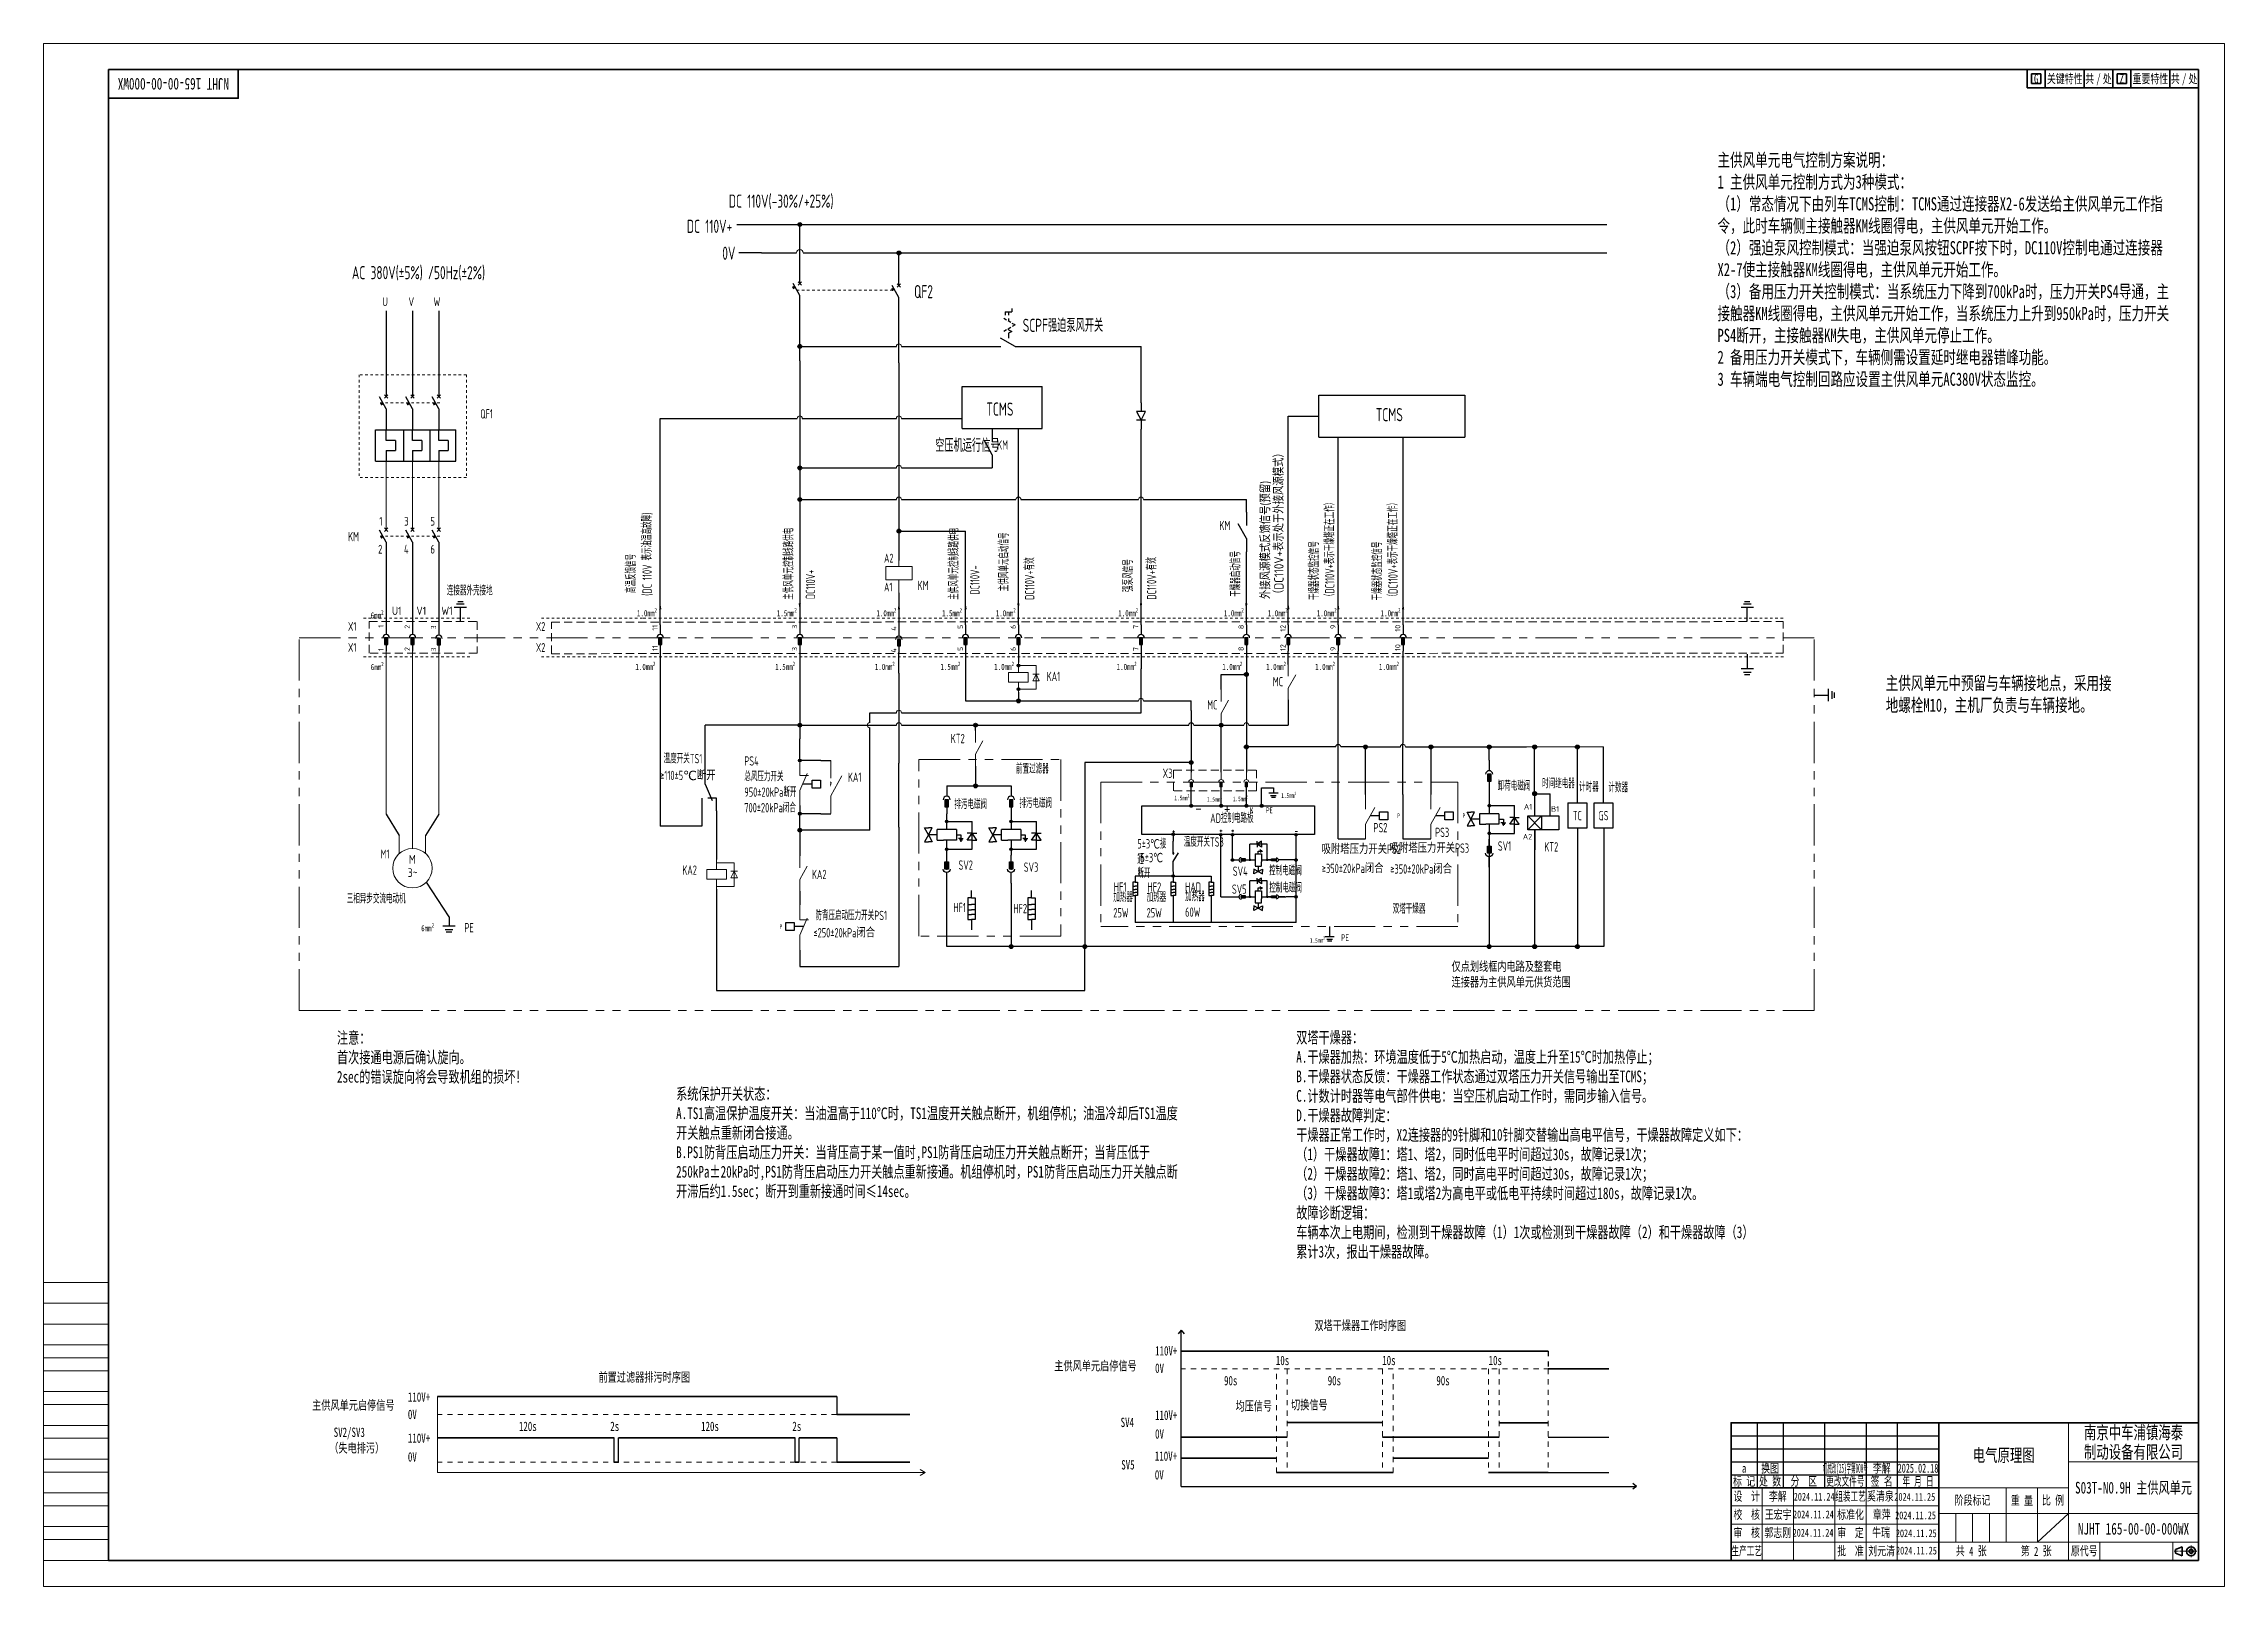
# Model space of a CAD drawing. Header units: millimetres. Extents: x 0 to 840, y 0 to 594.
import ezdxf
from ezdxf.enums import TextEntityAlignment as Align

# ---------------------------------------------------------------- set-up
doc = ezdxf.new("R2010")
doc.units = ezdxf.units.MM
for name, pattern in [('CENTER1', [10, 7, -1, 1, -1]), ('CENTER2', [12, 7, -1, 1, -1, 1, -1]), ('HIDDEN', [9.525, 6.35, -3.175]), ('PHANTOM2', [31.75, 15.875, -3.175, 3.175, -3.175, 3.175, -3.175]), ('虚线', [2, 1, -1])]:
    doc.linetypes.add(name, pattern=pattern)
for name, color, linetype, lineweight in [('AM_0', 7, 'Continuous', 25), ('AM_3', 3, '虚线', 13), ('BLK_0.5mm^2', 7, 'Continuous', 18), ('MISC', 2, 'Continuous', 18), ('SYMS', 7, 'Continuous', 18), ('TAGFIXED', 7, 'Continuous', 18), ('TAGS', 51, 'Continuous', 18), ('TERMS', 4, 'Continuous', 18), ('WIREFIXED', 4, 'Continuous', 18), ('双点划线', 6, 'CENTER2', 18), ('尺寸线层', 3, 'Continuous', 13), ('标注', 3, 'Continuous', 18), ('点划线', 4, 'CENTER1', 18), ('粗实线', 7, 'Continuous', 35), ('粗实线层', 7, 'Continuous', 25), ('虚线', 2, 'HIDDEN', 18), ('虚线层', 6, '虚线', 13)]:
    doc.layers.add(name, color=color, linetype=linetype, lineweight=lineweight)
doc.styles.add('WD', font='romans.shx', dxfattribs={"bigfont": 'gbcbig.shx'})
doc.styles.add('WD_IEC', font='isocp2.shx', dxfattribs={"width": 0.9, "bigfont": 'gbcbig.shx'})
doc.styles.add('工程字', font='gbenor.shx', dxfattribs={"bigfont": 'gbcbig.shx'})
doc.styles.add('标准', font='isoct2.shx')
doc.styles.add('海泰标注样式', font='isocp.shx', dxfattribs={"width": 0.7, "bigfont": 'gbcbig.shx'})
doc.styles.add('海泰汉字样式', font='仿宋_GB2312.ttf', dxfattribs={"width": 0.7})

msp = doc.modelspace()

# ---------------------------------------------------------------- texts
at = {"char_height": 1.8, "attachment_point": 1, "style": '海泰汉字样式'}
for insert in [(295.98, 309.8), (514.59, 297.62), (539.78, 297.62), (276.68, 254.96)]:
    msp.add_mtext_dynamic_manual_height_columns('\\pi6.7946;P', width=14.3043, gutter_width=60, heights=[0], dxfattribs=dict(at, insert=insert))
at = {"char_height": 3.6, "width": 7.2893, "attachment_point": 5, "line_spacing_factor": 0.99982, "style": '海泰汉字样式'}
for s, insert in [('{\\Fisocp2,gbcbig|c0;\\C3;TC}', (590.78, 296.77)), ('{\\Fisocp2,gbcbig|c0;\\C3;GS}', (600.85, 296.77))]:
    msp.add_mtext(s, dxfattribs=dict(at, insert=insert))
at = {"layer": 'BLK_0.5mm^2', "attachment_point": 1, "line_spacing_factor": 0.99982}
for s, insert, char_height, width, style in [('{\\Fisocp2,gbcbig|c134;\\C3;吸附塔压力开关\\W0.7;PS2}', (492.26, 285.63), 3.6, 35.8096, '标准'), ('{\\Fisocp2,gbcbig|c134;\\C3;PS2}', (512.24, 293.92), 3.6, 18.1286, '海泰汉字样式'), ('{\\Fisocp2,gbcbig|c134;\\C3;吸附塔压力开关\\W0.7;PS3}', (518.46, 286.05), 3.6, 35.8096, '标准'), ('{\\Fisocp2,gbcbig|c134;\\C3;PS3}', (536, 292.12), 3.6, 18.1286, '海泰汉字样式'), ('{\\C3;仅点划线框内电路及整套电\\P连接器为主供风单元供货范围}', (542.32, 240.56), 3.6, 58.1188, '海泰汉字样式'), ('{\\C3;注意：\\P首次接通电源后确认旋向。\\P2sec的错误旋向将会导致机组的损坏!}', (112.99, 213.46), 4.5, 82.2275, '海泰汉字样式'), ('{\\C3;双塔干燥器：\\PA.干燥器加热：环境温度低于5℃加热启动，温度上升至15℃时加热停止；\\PB.干燥器状态反馈：干燥器工作状态通过双塔压力开关信号输出至TCMS；\\PC.计数计时器等电气部件供电：当空压机启动工作时，需同步输入信号。\\PD.干燥器故障判定：\\P干燥器正常工作时，X2连接器的9针脚和10针脚交替输出高电平信号，干燥器故障定义如下：\\P（1）干燥器故障1：塔1、塔2，同时低电平时间超过30s，故障记录1次；\\P（2）干燥器故障2：塔1、塔2，同时高电平时间超过30s，故障记录1次；\\P（3）干燥器故障3：塔1或塔2为高电平或低电平持续时间超过180s，故障记录1次。\\P故障诊断逻辑：\\P车辆本次上电期间，检测到干燥器故障（1）1次或检测到干燥器故障（2）和干燥器故障（3）\\P累计3次，报出干燥器故障。}', (482.49, 213.61), 4.5, 183.6973, '海泰汉字样式'), ('{\\C3;系统保护开关状态：\\PA.TS1高温保护温度开关：当油温高于110℃时，TS1温度开关触点断开，机组停机；油温冷却后TS1温度开关触点重新闭合接通。\\PB.PS1防背压启动压力开关：当背压高于某一值时,PS1防背压启动压力开关触点断开；当背压低于250kPa±20kPa时,PS1防背压启动压力开关触点重新接通。机组停机时，PS1防背压启动压力开关触点断开滞后约1.5sec；断开到重新接通时间≤14sec。}', (243.63, 191.91), 4.5, 193.3303, '海泰汉字样式'), ('{\\C3;双塔干燥器工作时序图}', (489.51, 102.29), 3.6, 82.2275, '海泰汉字样式'), ('{\\C3;110V+}', (428.13, 92.5), 3.6, 82.2275, '海泰汉字样式'), ('{\\C3;主供风单元启停信号}', (389.29, 86.74), 3.6, 82.2275, '海泰汉字样式'), ('{\\C3;0V}', (428.13, 85.81), 3.6, 82.2275, '海泰汉字样式'), ('{\\C3;10s}', (474.64, 88.8), 3.6, 82.2275, '海泰汉字样式'), ('{\\C3;10s}', (515.61, 88.8), 3.6, 82.2275, '海泰汉字样式'), ('{\\C3;10s}', (556.58, 88.8), 3.6, 82.2275, '海泰汉字样式'), ('{\\C3;前置过滤器排污时序图}', (213.74, 82.38), 3.6, 82.2275, '海泰汉字样式'), ('{\\C3;90s}', (454.68, 81.02), 3.6, 82.2275, '海泰汉字样式'), ('{\\C3;90s}', (494.61, 81.02), 3.6, 82.2275, '海泰汉字样式'), ('{\\C3;90s}', (536.46, 81.02), 3.6, 82.2275, '海泰汉字样式'), ('{\\C3;主供风单元启停信号}', (103.43, 71.59), 3.6, 82.2275, '海泰汉字样式'), ('{\\C3;0V}', (140.32, 68.03), 3.6, 82.2275, '海泰汉字样式'), ('{\\C3;110V+}', (140.32, 74.71), 3.6, 82.2275, '海泰汉字样式'), ('{\\C3;110V+}', (428.12, 67.72), 3.6, 82.2275, '海泰汉字样式'), ('{\\C3;均压信号}', (459.08, 71.3), 3.6, 82.2275, '海泰汉字样式'), ('{\\C3;切换信号}', (480.47, 71.73), 3.6, 82.2275, '海泰汉字样式'), ('{\\C3; SV2/SV3\\P（失电排污）}', (110.03, 61.13), 3.6, 82.2275, '海泰汉字样式'), ('{\\C3;110V+}', (140.32, 58.88), 3.6, 82.2275, '海泰汉字样式'), ('{\\C3;120s}', (183.09, 63.43), 3.6, 82.2275, '海泰汉字样式'), ('{\\C3;2s}', (218.26, 63.43), 3.6, 82.2275, '海泰汉字样式'), ('{\\C3;120s}', (253.24, 63.43), 3.6, 82.2275, '海泰汉字样式'), ('{\\C3;2s}', (288.41, 63.43), 3.6, 82.2275, '海泰汉字样式'), ('{\\C3;SV4}', (414.86, 64.94), 3.6, 82.2275, '海泰汉字样式'), ('{\\C3;0V}', (428.12, 60.49), 3.6, 82.2275, '海泰汉字样式'), ('{\\C3;0V}', (140.32, 51.66), 3.6, 82.2275, '海泰汉字样式'), ('{\\C3;110V+}', (428.03, 51.97), 3.6, 82.2275, '海泰汉字样式'), ('{\\C3;SV5}', (415.09, 48.61), 3.6, 82.2275, '海泰汉字样式'), ('{\\C3;0V}', (428.03, 44.75), 3.6, 82.2275, '海泰汉字样式')]:
    msp.add_mtext(s, dxfattribs=dict(at, insert=insert, char_height=char_height, width=width, style=style))
at = {"layer": 'TAGS', "attachment_point": 1}
for s, insert, char_height, width, style in [('-', (443.56, 300.54), 2.25, 10.6319, 'WD'), ('+', (454.64, 300.46), 2.25, 10.6319, 'WD'), ('K', (464.65, 299.89), 2.25, 10.6319, '海泰汉字样式'), ('{\\H0.8571x;+}', (434.62, 291.24), 1.35, 9.4506, 'WD'), ('{\\H0.8571x;+}', (452.85, 291.51), 1.35, 9.4506, 'WD'), ('{\\H0.8571x;+}', (457.38, 291.51), 1.35, 9.4506, 'WD'), ('{\\H0.8571x;-}', (481.83, 291.37), 1.35, 9.4506, 'WD')]:
    msp.add_mtext(s, dxfattribs=dict(at, insert=insert, char_height=char_height, width=width, style=style))
at = {"layer": 'TAGS', "insert": (470.78, 299.94), "char_height": 2.25, "width": 10.6319, "attachment_point": 1, "line_spacing_factor": 0.99982, "style": '海泰汉字样式'}
msp.add_mtext('{\\Fisocp2,gbcbig|c134;\\W0.7;\\C3;PE}', dxfattribs=at)
at = {"layer": 'TERMS', "style": '工程字'}
for s, p in [('U1', (134.19, 377.19)), ('V1', (143.61, 377.19)), ('W1', (153.21, 377.19))]:
    msp.add_text(s, height=3.15, dxfattribs=at).set_placement(p, align=Align.TOP_LEFT)
at = {"layer": '尺寸线层', "attachment_point": 1}
for s, insert, char_height, width, style in [('{\\Fisocp2,gbcbig|c134;\\C3;DC 110V(-30%/+25%)}', (263.94, 535.89), 5.0625, 66.2171, '海泰汉字样式'), ('{\\Fisocp2,gbcbig|c134;\\W0.7;\\C3;DC 110V+}', (247.77, 526.19), 5.0625, 39.8463, '海泰汉字样式'), ('{\\Fisocp2,gbcbig|c134;\\W0.7;\\C3;0V}', (261.41, 515.83), 5.0625, 39.8463, '海泰汉字样式'), ('{\\Fisocp2,gbcbig|c0;\\W0.7;\\C3;AC 380V\\Fisocp2,gbcbig|c134;(±5%) /50Hz(±2%)}', (118.75, 508.35), 5.0625, 59.2668, '海泰汉字样式'), ('{\\Fisocp2,gbcbig|c0;\\W0.7;\\C3;QF\\Fisocp2,gbcbig|c134;2}', (335.3, 501.04), 5.0625, 39.8463, '海泰汉字样式'), ('{\\Fisocp2,gbcbig|c134;\\W0.7;\\C3;SCPF强迫泵风开关}', (377.16, 488.07), 5.0625, 39.8463, '工程字'), ('{\\Fisocp2,gbcbig|c134;\\W0.7;TCMS}', (363.15, 455.81), 5.0625, 10.0366, '海泰汉字样式'), ('{\\Fisocp2,gbcbig|c134;\\W0.7;TCMS}', (513.15, 453.68), 5.0625, 10.0366, '海泰汉字样式'), ('{\\Fisocp2,gbcbig|c0;\\W0.7;QF\\Fisocp2,gbcbig|c134;1}', (168.2, 453.25), 3.6, 39.8463, '海泰汉字样式'), ('{\\Fisocp2,gbcbig|c134;\\W0.7;\\C3;空压机运行信号}', (343.41, 441.86), 5.0625, 39.8463, '海泰汉字样式'), ('{\\Fisocp2,gbcbig|c134;\\W0.7;KM}', (367.3, 441.3), 3.6, 39.8463, '海泰汉字样式'), ('{\\Fisocp2,gbcbig|c134;\\W0.7;KM}', (117.29, 406), 3.6, 39.8463, '海泰汉字样式'), ('{\\Fisocp2,gbcbig|c134;\\W0.7;\\C3;连接器外壳接地}', (155.31, 385.18), 3.6, 39.8463, '海泰汉字样式'), ('主供风单元中预留与车辆接地点，采用接地螺栓M10，主机厂负责与车辆接地。', (709.55, 350.3), 5.0625, 88.1488, '海泰汉字样式'), ('{\\Fisocp2,gbcbig|c134;\\W0.7;KT2}', (349.43, 328.24), 3.6, 10.8395, '海泰汉字样式'), ('PS4 \\P总风压力开关   \\P950±20kPa断开\\P700±20kPa闭合{\\H1.0004x; }', (269.89, 319.61), 3.6, 19.5627, '海泰标注样式'), ('{\\Fisocp2,gbcbig|c134;≥\\Fisocp,@extfont2|c134;110}%%P{\\Fisocp,@extfont2|c134;5\\Fisocp2,gbcbig|c134;\\W1;℃断开}', (237.5, 314.04), 3.6, 30.6748, '海泰标注样式'), ('{\\Fisocp2,gbcbig|c0;\\W0.7;KA\\Fisocp2,gbcbig|c134;1}', (309.81, 313.35), 3.6, 13.5494, '海泰汉字样式'), ('{\\Fisocp2,gbcbig|c134;\\C3;前置过滤器}', (374.57, 316.58), 3.6, 12.8708, '海泰汉字样式'), ('{\\Fisocp2,gbcbig|c134;\\C3;排污电磁阀}', (375.84, 303.31), 3.6, 12.8708, '海泰汉字样式'), ('{\\Fisocp,gbcbig|c134;\\W0.7;SV1}', (560.16, 286.86), 3.6, 12.8708, '海泰汉字样式'), ('{\\Fisocp2,gbcbig|c134;\\W0.7;KT2}', (578.05, 286.53), 3.6, 12.8708, '海泰汉字样式'), ('{\\Fisocp,gbcbig|c134;\\W0.7;SV\\Fisocp,gbcbig|c0;2}', (352.41, 279.51), 3.6, 12.8708, '海泰汉字样式'), ('{\\Fisocp,gbcbig|c134;\\W0.7;SV3}', (377.55, 278.72), 3.6, 12.8708, '海泰汉字样式'), ('{\\Fisocp2,gbcbig|c134;≥}3{\\Fisocp,@extfont2|c134;5\\Fisocp,@extfont2|c128;0%%P20kPa\\Fisocp2,gbcbig|c134;\\W1;闭合}', (492.36, 278.24), 3.6, 43.9661, '海泰标注样式'), ('{\\Fisocp2,gbcbig|c134;≥}3{\\Fisocp,@extfont2|c134;5\\Fisocp,@extfont2|c128;0%%P20kPa\\Fisocp2,gbcbig|c134;\\W1;闭合}', (518.74, 278.01), 3.6, 44.4677, '海泰标注样式'), ('{\\Fisocp2,gbcbig|c0;\\W0.7;KA\\Fisocp2,gbcbig|c134;2}', (295.95, 275.91), 3.6, 13.5494, '标准'), ('{\\Fisocp,gbcbig|c134;\\C3;HF1}', (412.23, 271.06), 3.6, 2.2184, '海泰汉字样式'), ('{\\Fisocp,gbcbig|c134;\\C3;HF2}', (425.2, 271.06), 3.6, 2.2184, '海泰汉字样式'), ('{\\Fisocp,gbcbig|c134;\\C3;HAD}', (439.7, 271.06), 3.6, 2.2184, '海泰汉字样式'), ('{\\Fisocp,gbcbig|c134;\\W0.7;SV5}', (457.73, 270.25), 3.6, 8.0442, '海泰汉字样式'), ('{\\Fisocp,gbcbig|c134;\\W0.7;SV4}', (458.07, 277.16), 3.6, 8.0442, '海泰汉字样式'), ('{\\Fisocp,gbcbig|c134;\\W0.7;\\C3;HF1}', (350.41, 263.17), 3.6, 3.5495, '海泰汉字样式'), ('{\\Fisocp,gbcbig|c134;\\W0.7;\\C3;HF2}', (373.51, 262.78), 3.6, 3.5495, '海泰汉字样式'), ('{\\Fgbenor,gbcbig|c134;≤}250%%P20kPa{\\Fisocp2,gbcbig|c134;\\W1;闭合}', (296.54, 253.46), 3.6, 41.3171, '海泰标注样式')]:
    msp.add_mtext(s, dxfattribs=dict(at, insert=insert, char_height=char_height, width=width, style=style))
at = {"layer": '尺寸线层', "char_height": 3.6, "attachment_point": 1, "rotation": 90, "line_spacing_factor": 0.99982}
for s, insert, width, style in [('{\\C3;（DC110V+表示处于外接风源模式）}', (474, 380.16), 82.6888, '工程字'), ('{\\C3;外接风源模式反馈信号(预留)}', (468.88, 380.16), 82.6888, '工程字'), ('{\\Fisocp2,gbcbig|c134;\\W0.7;(DC 110V 表示油温高故障)}', (230.65, 381.4), 39.2198, '海泰汉字样式'), ('{\\Fisocp2,gbcbig|c134;\\W0.7;\\C3;干燥器状态监控信号\\P（DC110V+表示干燥塔正在工作）}', (487.6, 379.74), 82.6888, '海泰汉字样式'), ('{\\Fisocp2,gbcbig|c134;\\W0.7;\\C3;干燥器状态监控信号\\P（DC110V+表示干燥塔正在工作）}', (511.95, 379.62), 82.6888, '海泰汉字样式'), ('{\\Fisocp2,gbcbig|c134;\\C3;主供风单元控制线路供电}', (285.23, 379.87), 39.2198, '海泰汉字样式'), ('{\\Fisocp2,gbcbig|c134;\\C3;主供风单元控制线路供电}', (348.83, 379.85), 39.2198, '海泰汉字样式'), ('{\\Fisocp2,gbcbig|c134;\\C3;主供风单元启动信号}', (368.12, 383.13), 39.2198, '海泰汉字样式'), ('{\\Fisocp2,gbcbig|c134;\\C3;高温反馈信号}', (224.49, 382.43), 39.2198, '海泰汉字样式'), ('{\\Fisocp2,gbcbig|c134;\\W0.7;\\C3;DC110V+}', (293.59, 380.12), 39.2198, '海泰汉字样式'), ('{\\Fisocp2,gbcbig|c134;\\C3;DC110V-}', (356.9, 381.82), 39.2198, '海泰汉字样式'), ('{\\Fisocp2,gbcbig|c134;\\W0.7;\\C3;DC110V+有效}', (378.01, 379.85), 39.2198, '海泰汉字样式'), ('{\\Fisocp2,gbcbig|c134;\\W0.7;\\C3;强泵风信号}', (415.98, 382.89), 39.2198, '海泰汉字样式'), ('{\\Fisocp2,gbcbig|c134;\\W0.7;\\C3;DC110V+有效}', (425, 379.93), 39.2198, '海泰汉字样式'), ('{\\Fisocp2,gbcbig|c134;\\W0.7;\\C3;干燥器启动信号}', (457.38, 381), 39.2198, '海泰汉字样式')]:
    msp.add_mtext(s, dxfattribs=dict(at, insert=insert, width=width, style=style))
at = {"layer": '尺寸线层', "attachment_point": 1, "line_spacing_factor": 0.99982}
for s, insert, char_height, width, style in [('{\\Fisocp2,gbcbig|c134;\\W0.7;KM}', (452.92, 410.27), 3.6, 39.2198, '海泰汉字样式'), ('{\\Fisocp2,gbcbig|c134;\\W0.7;\\C3;A2}', (323.72, 397.59), 3.375, 26.1466, '海泰汉字样式'), ('{\\Fisocp2,gbcbig|c134;\\W0.7;\\C3;A1}', (323.72, 386.45), 3.375, 26.1466, '海泰汉字样式'), ('{\\Fisocp2,gbcbig|c134;\\W0.7;\\C3;KM}', (336.66, 387.2), 3.6, 26.1466, '海泰汉字样式'), ('{\\Fisocp2,gbcbig|c134;\\W0.7;\\C3;X1}', (117.24, 371.28), 3.375, 18.8906, '海泰汉字样式'), ('{\\Fisocp2,gbcbig|c134;\\W0.7;\\C3;X2}', (189.61, 371.28), 3.375, 18.8906, '海泰汉字样式'), ('{\\Fisocp2,gbcbig|c134;\\W0.7;\\C3;X1}', (117.24, 363.19), 3.375, 18.8906, '海泰汉字样式'), ('{\\Fisocp2,gbcbig|c134;\\W0.7;\\C3;X2}', (189.61, 363.19), 3.375, 18.8906, '海泰汉字样式'), ('{\\Fisocp2,gbcbig|c134;\\W0.7;\\C3;KA1}', (386.36, 352.14), 3.6, 26.1466, '海泰汉字样式'), ('{\\Fisocp2,gbcbig|c134;\\C3;MC}', (473.47, 350.15), 3.6, 26.1466, '海泰汉字样式'), ('{\\Fisocp2,gbcbig|c134;\\C3;MC}', (448.2, 341.22), 3.6, 26.1466, '海泰汉字样式'), ('{\\Fisocp2,gbcbig|c134;\\C3;温度开关TS1}', (238.81, 320.5), 3.6, 31.2695, '海泰汉字样式'), ('{\\Fisocp2,gbcbig|c0;\\C3;X\\Fisocp2,gbcbig|c134;3}', (431.04, 314.88), 3.6, 25.9147, '海泰汉字样式'), ('{\\Fisocp2,gbcbig|c134;\\C3;时间继电器}', (577.2, 310.9), 3.6, 25.7829, '海泰汉字样式'), ('{\\Fisocp2,gbcbig|c134;\\C3;排污电磁阀}', (350.8, 302.89), 3.6, 25.7829, '海泰汉字样式'), ('{\\Fisocp2,gbcbig|c134;\\C3;卸荷电磁阀}', (560.07, 309.99), 3.6, 25.7829, '海泰汉字样式'), ('{\\Fisocp2,gbcbig|c134;\\C3;计时器}', (591.45, 309.55), 3.6, 18.1286, '海泰汉字样式'), ('{\\Fisocp2,gbcbig|c134;\\C3;计数器}', (602.75, 309.37), 3.6, 18.1286, '海泰汉字样式'), ('{\\Fisocp2,gbcbig|c134;\\C3;AD控制电路板}', (449.35, 297.58), 3.6, 30.1529, '海泰汉字样式'), ('{\\Fisocp2,gbcbig|c134;\\C3;5±3℃接通}', (421.28, 287.7), 3.6, 12.053, '海泰汉字样式'), ('{\\Fisocp2,gbcbig|c134;\\C3;温度开关TS3}', (439.17, 288.41), 3.6, 47.944, '海泰汉字样式'), ('{\\Fisocp2,gbcbig|c134;\\W0.7;\\C3;KA2}', (246.02, 277.58), 3.6, 26.1466, '标准'), ('{\\Fisocp2,gbcbig|c134;\\C3;15±3℃断开}', (421.28, 282.4), 3.6, 12.053, '海泰汉字样式'), ('{\\Fisocp2,gbcbig|c134;\\C3;控制电磁阀}', (472.03, 277.35), 3.6, 16.1143, '海泰汉字样式'), ('{\\Fisocp2,gbcbig|c134;\\C3;控制电磁阀}', (472.12, 270.74), 3.6, 16.1143, '海泰汉字样式'), ('{\\Fisocp2,gbcbig|c134;\\C3;三相异步交流电动机}', (116.76, 266.57), 3.6, 34.2408, '海泰汉字样式'), ('{\\Fisocp2,gbcbig|c134;\\C3;防背压启动压力开关PS1}', (297.26, 260.12), 3.6, 62.3802, '海泰汉字样式'), ('{\\Fisocp2,gbcbig|c134;\\C3;加热器\\P25W}', (412.02, 267.15), 3.6, 16.1143, '海泰汉字样式'), ('{\\Fisocp2,gbcbig|c134;\\C3;加热器\\P25W}', (424.86, 267.15), 3.6, 16.1143, '海泰汉字样式'), ('{\\Fisocp2,gbcbig|c134;\\C3;加热器\\P60W}', (439.7, 267.41), 3.6, 16.1143, '海泰汉字样式'), ('{\\Fisocp2,gbcbig|c134;\\C3;双塔干燥器}', (519.65, 262.64), 3.6, 18.1286, '海泰汉字样式'), ('{\\Fisocp2,gbcbig|c134;\\W0.7;\\C3;PE}', (162.1, 255.41), 3.6, 17.9946, '海泰汉字样式'), ('{\\Fisocp2,gbcbig|c134;\\W0.7;\\C3;PE}', (499.78, 251.03), 2.5312, 13.496, '海泰汉字样式')]:
    msp.add_mtext(s, dxfattribs=dict(at, insert=insert, char_height=char_height, width=width, style=style))
at = {"layer": '标注', "color": 2, "insert": (644.76, 551.72), "char_height": 5.0625, "width": 174.5107, "attachment_point": 1, "line_spacing_factor": 0.99982, "style": '海泰汉字样式'}
msp.add_mtext('{\\C256;主供风单元电气控制方案说明：\\P1 主供风单元控制方式为3种模式：\\P（1）常态情况下由列车TCMS控制：TCMS通过连接器X2-6发送给主供风单元工作指令，此时车辆侧主接触器KM线圈得电，主供风单元开始工作。\\P（2）强迫泵风控制模式：当强迫泵风按钮SCPF按下时，DC110V控制电通过连接器X2-7使主接触器KM线圈得电，主供风单元开始工作。\\P（3）备用压力开关控制模式：当系统压力下降到700kPa时，压力开关PS4导通，主接触器KM线圈得电，主供风单元开始工作，当系统压力上升到950kPa时，压力开关PS4断开，主接触器KM失电，主供风单元停止工作。\\P2 备用压力开关模式下，车辆侧需设置延时继电器错峰功能。\\P3 车辆端电气控制回路应设置主供风单元AC380V状态监控。}', dxfattribs=at)
at = {"layer": '标注', "color": 2, "attachment_point": 1, "style": '海泰汉字样式'}
for s, insert, char_height, width in [('\\A1;6mm{\\H0.7x;\\S2^ ;}', (125.98, 375.84), 2.3625, 6.4149), ('\\A1;1.0mm{\\H0.7x;\\S2^ ;}', (228.55, 376.68), 2.3625, 8.6104), ('\\A1;1.5mm{\\H0.7x;\\S2^ ;}', (282.42, 376.68), 2.3625, 8.6104), ('\\A1;1.0mm{\\H0.7x;\\S2^ ;}', (320.77, 376.68), 2.3625, 8.6104), ('\\A1;1.5mm{\\H0.7x;\\S2^ ;}', (346.05, 376.68), 2.3625, 8.6104), ('\\A1;1.0mm{\\H0.7x;\\S2^ ;}', (366.75, 376.68), 2.3625, 8.6104), ('\\A1;1.0mm{\\H0.7x;\\S2^ ;}', (413.93, 376.68), 2.3625, 8.6104), ('\\A1;1.0mm{\\H0.7x;\\S2^ ;}', (454.63, 376.68), 2.3625, 8.6104), ('\\A1;1.0mm{\\H0.7x;\\S2^ ;}', (471.51, 376.68), 2.3625, 8.6104), ('\\A1;1.0mm{\\H0.7x;\\S2^ ;}', (490.38, 376.68), 2.3625, 8.6104), ('\\A1;1.0mm{\\H0.7x;\\S2^ ;}', (514.98, 376.68), 2.3625, 8.6104), ('\\A1;6mm{\\H0.7x;\\S2^ ;}', (126.01, 355.96), 2.3625, 6.4149), ('\\A1;1.0mm{\\H0.7x;\\S2^ ;}', (227.93, 356.04), 2.3625, 8.6104), ('\\A1;1.5mm{\\H0.7x;\\S2^ ;}', (281.8, 356.04), 2.3625, 8.6104), ('\\A1;1.0mm{\\H0.7x;\\S2^ ;}', (320.15, 356.04), 2.3625, 8.6104), ('\\A1;1.5mm{\\H0.7x;\\S2^ ;}', (345.43, 356.04), 2.3625, 8.6104), ('\\A1;1.0mm{\\H0.7x;\\S2^ ;}', (366.13, 356.04), 2.3625, 8.6104), ('\\A1;1.0mm{\\H0.7x;\\S2^ ;}', (413.31, 356.04), 2.3625, 8.6104), ('\\A1;1.0mm{\\H0.7x;\\S2^ ;}', (454.01, 356.04), 2.3625, 8.6104), ('\\A1;1.0mm{\\H0.7x;\\S2^ ;}', (470.89, 356.04), 2.3625, 8.6104), ('\\A1;1.0mm{\\H0.7x;\\S2^ ;}', (489.76, 356.04), 2.3625, 8.6104), ('\\A1;1.0mm{\\H0.7x;\\S2^ ;}', (514.36, 356.04), 2.3625, 8.6104), ('\\A1;1.5mm{\\H0.7x;\\S2^ ;}', (435.57, 305.05), 1.7719, 6.4578), ('\\A1;1.5mm{\\H0.7x;\\S2^ ;}', (448.15, 304.49), 1.7719, 6.4578), ('\\A1;1.5mm{\\H0.7x;\\S2^ ;}', (458.07, 304.69), 1.7719, 6.4578), ('\\A1;1.5mm{\\H0.7x;\\S2^ ;}', (476.71, 305.97), 1.7719, 6.4578), ('\\A1;6mm{\\H0.7x;\\S2^ ;}', (145.42, 255.37), 2.3625, 6.4149), ('\\A1;1.5mm{\\H0.7x;\\S2^ ;}', (487.78, 250.19), 1.7719, 6.4578)]:
    msp.add_mtext(s, dxfattribs=dict(at, insert=insert, char_height=char_height, width=width))

# ---------------------------------------------------------------- blocks, each defined once
blk = doc.blocks.new('NJHT-更改区')
at = {"color": 7, "linetype": 'Continuous'}
for p, q in [((0, 5), (80, 5)), ((0, 0), (80, 0)), ((10, 5), (10, 0)), ((20, 5), (20, 0)), ((36, 5), (36, 0)), ((52, 5), (52, 0)), ((64, 5), (64, 0))]:
    blk.add_line(p, q, dxfattribs=at)
at = {"color": 7, "linetype": 'Continuous', "lineweight": 35}
for p, q in [((0, 0), (0, 5)), ((80, 0), (80, 5))]:
    blk.add_line(p, q, dxfattribs=at)
at = {"color": 2, "linetype": 'Continuous', "style": '海泰汉字样式'}
for tag, width, p in [('1', 0.7, (5, 2.5)), ('2', 0.7, (15, 2.5)), ('3', 0.7, (28, 2.5)), ('4', 0.6, (44, 2.5)), ('5', 0.7, (58, 2.5)), ('6', 0.6, (72, 2.5))]:
    blk.add_attdef(tag, text='', height=3.5, dxfattribs=dict(at, width=width)).set_placement(p, align=Align.MIDDLE_CENTER)
blk = doc.blocks.new('ItemName')
at = {"insert": (805, 37.75), "char_height": 4.5, "width": 50, "attachment_point": 5, "style": '海泰汉字样式'}
blk.add_mtext('S03T-N0.9H 主供风单元', dxfattribs=at)
blk = doc.blocks.new('设计.Name')
at = {"insert": (668, 34.5), "char_height": 3.5, "width": 12, "attachment_point": 5, "style": '海泰汉字样式'}
blk.add_mtext('李解', dxfattribs=at)
blk = doc.blocks.new('设计.AppDate')
at = {"insert": (682, 34.5), "char_height": 3, "width": 16, "attachment_point": 5, "style": '海泰汉字样式'}
blk.add_mtext('2024.11.24', dxfattribs=at)
blk = doc.blocks.new('标准化.Name')
at = {"insert": (708, 27.5), "char_height": 3.5, "width": 12, "attachment_point": 5, "style": '海泰汉字样式'}
blk.add_mtext('章萍', dxfattribs=at)
blk = doc.blocks.new('标准化.AppDate')
at = {"insert": (722, 27.5), "char_height": 3, "width": 16, "attachment_point": 5, "style": '海泰汉字样式'}
blk.add_mtext('2024.11.25', dxfattribs=at)
blk = doc.blocks.new('批准.Name')
at = {"insert": (708, 13.5), "char_height": 3.5, "width": 12, "attachment_point": 5, "style": '海泰汉字样式'}
blk.add_mtext('刘元清', dxfattribs=at)
blk = doc.blocks.new('批准.AppDate')
at = {"insert": (722, 13.5), "char_height": 3, "width": 16, "attachment_point": 5, "style": '海泰汉字样式'}
blk.add_mtext('2024.11.25', dxfattribs=at)
blk = doc.blocks.new('HTDrawingNo')
at = {"insert": (50, 578.5), "char_height": 4.5, "width": 50, "attachment_point": 5, "rotation": 180, "style": '海泰汉字样式'}
blk.add_mtext('NJHT 165-00-00-000WX', dxfattribs=at)
at = {"insert": (805, 22.15), "char_height": 4.5, "width": 50, "attachment_point": 5, "style": '海泰汉字样式'}
blk.add_mtext('NJHT 165-00-00-000WX', dxfattribs=at)
blk = doc.blocks.new('NJHT-A1')
at = {"color": 7, "linetype": 'Continuous', "lineweight": 18}
for p, q in [((0, 0), (0, 594)), ((840, 594), (0, 594)), ((840, 0), (840, 594)), ((25, 117), (0, 117)), ((25, 109), (0, 109)), ((25, 101), (0, 101)), ((25, 93), (0, 93)), ((25, 88), (0, 88)), ((25, 83), (0, 83)), ((25, 75), (0, 75)), ((25, 70), (0, 70)), ((25, 62), (0, 62)), ((780, 10), (780, 63)), ((25, 57), (0, 57)), ((25, 49), (0, 49)), ((25, 44), (0, 44)), ((780, 48), (830, 48)), ((25, 36), (0, 36)), ((662, 38), (662, 10)), ((674, 38), (674, 10)), ((690, 38), (690, 10)), ((702, 38), (702, 10)), ((714, 38), (714, 10)), ((730, 38), (780, 38)), ((756, 38), (756, 17)), ((768, 38), (768, 17)), ((25, 31), (0, 31)), ((650, 31), (730, 31)), ((780, 28), (730, 28)), ((736.5, 28), (736.5, 17)), ((743, 28), (743, 17)), ((749.5, 28), (749.5, 17)), ((780, 28), (830, 28)), ((25, 23), (0, 23)), ((25, 18), (0, 18)), ((650, 24), (730, 24)), ((650, 17), (730, 17)), ((780, 17), (730, 17)), ((830, 17), (780, 17)), ((792, 17), (792, 10)), ((0, 10), (25, 10)), ((840, 0), (0, 0))]:
    blk.add_line(p, q, dxfattribs=at)
at = {"color": 7, "linetype": 'Continuous', "lineweight": 35}
for p, q in [((830, 584), (25, 584)), ((25, 584), (25, 10)), ((830, 10), (830, 584)), ((730, 10), (730, 63)), ((730, 38), (650, 38)), ((25, 10), (830, 10))]:
    blk.add_line(p, q, dxfattribs=at)
blk.add_lwpolyline([(75, 584), (75, 573), (25, 573)], dxfattribs=at)
blk.add_lwpolyline([(650, 10), (830, 10), (830, 63), (650, 63)], close=True, dxfattribs=at)
at = {"color": 2, "linetype": 'Continuous', "lineweight": 18, "char_height": 3.5, "attachment_point": 5, "style": '海泰汉字样式'}
for s, insert, width in [('设  计', (656, 34.5), 12), ('{\\W0.6;组装工艺}', (696, 34.5), 12), ('阶段标记', (743, 33), 26), ('重 量', (762, 33), 12), ('比 例', (774, 33), 12), ('校  核', (656, 27.5), 12), ('标准化', (696, 27.5), 12), ('审  核', (656, 20.5), 12), ('审  定', (696, 20.5), 12), ('{\\W0.6;生产工艺}', (656, 13.5), 12), ('批  准', (696, 13.5), 12), ('共   张', (742.5, 13.5), 25), ('第   张', (767.5, 13.5), 25), ('原代号', (786, 13.5), 12)]:
    blk.add_mtext(s, dxfattribs=dict(at, insert=insert, width=width))
at = {"color": 2, "linetype": 'Continuous', "lineweight": 18, "style": '海泰汉字样式', "width": 0.6}
blk.add_attdef('5', text='', height=5, rotation=180, dxfattribs=at).set_placement((50, 578.5), align=Align.MIDDLE_CENTER)
at = {"color": 2, "linetype": 'Continuous', "lineweight": 18, "style": '海泰汉字样式'}
for tag, height, width, p in [('1', 5, 0.7, (805, 59.25)), ('7', 5, 0.7, (755, 50.5)), ('2', 5, 0.7, (805, 51.75)), ('12', 3.5, 0.7, (668, 34.5)), ('13', 3.5, 0.6, (682, 34.5)), ('20', 3.5, 0.7, (708, 34.5)), ('21', 3.5, 0.6, (722, 34.5)), ('3', 5, 0.6, (805, 38)), ('14', 3.5, 0.7, (668, 27.5)), ('15', 3.5, 0.6, (682, 27.5)), ('22', 3.5, 0.7, (708, 27.5)), ('23', 3.5, 0.6, (722, 27.5)), ('16', 3.5, 0.7, (668, 20.5)), ('17', 3.5, 0.6, (682, 20.5)), ('24', 3.5, 0.7, (708, 20.5)), ('25', 3.5, 0.6, (722, 20.5)), ('8', 3.5, 0.7, (762, 22.5)), ('9', 3.5, 0.7, (774, 22.5)), ('4', 5, 0.6, (805, 22.5)), ('18', 3.5, 0.7, (668, 13.5)), ('19', 3.5, 0.6, (682, 13.5)), ('26', 3.5, 0.7, (708, 13.5)), ('27', 3.5, 0.6, (722, 13.5)), ('11', 3.5, 0.7, (742.5, 13.5)), ('10', 3.5, 0.7, (767.5, 13.5)), ('6', 3.5, 0.7, (811.57, 13.5))]:
    blk.add_attdef(tag, text='', height=height, dxfattribs=dict(at, width=width)).set_placement(p, align=Align.MIDDLE_CENTER)
blk = doc.blocks.new('校核.Name')
at = {"insert": (668, 27.5), "char_height": 3.5, "width": 12, "attachment_point": 5, "style": '海泰汉字样式'}
blk.add_mtext('王宏宇', dxfattribs=at)
blk = doc.blocks.new('校核.AppDate')
at = {"insert": (682, 27.5), "char_height": 3, "width": 16, "attachment_point": 5, "style": '海泰汉字样式'}
blk.add_mtext('2024.11.24', dxfattribs=at)
blk = doc.blocks.new('审核.Name')
at = {"insert": (668, 27.5), "char_height": 3.5, "width": 12, "attachment_point": 5, "style": '海泰汉字样式'}
blk.add_mtext('郭志刚', dxfattribs=at)
blk = doc.blocks.new('审核.AppDate')
at = {"insert": (682, 27.5), "char_height": 3, "width": 16, "attachment_point": 5, "style": '海泰汉字样式'}
blk.add_mtext('2024.11.24', dxfattribs=at)
blk = doc.blocks.new('组装工艺.Name')
at = {"insert": (668, 27.5), "char_height": 3.5, "width": 12, "attachment_point": 5, "style": '海泰汉字样式'}
blk.add_mtext('奚清泉', dxfattribs=at)
blk = doc.blocks.new('组装工艺.AppDate')
at = {"insert": (682, 27.5), "char_height": 3, "width": 16, "attachment_point": 5, "style": '海泰汉字样式'}
blk.add_mtext('2024.11.25', dxfattribs=at)
blk = doc.blocks.new('审定.Name')
at = {"insert": (668, 27.5), "char_height": 3.5, "width": 12, "attachment_point": 5, "style": '海泰汉字样式'}
blk.add_mtext('牛瑞', dxfattribs=at)
blk = doc.blocks.new('审定.AppDate')
at = {"insert": (682, 27.5), "char_height": 3, "width": 16, "attachment_point": 5, "style": '海泰汉字样式'}
blk.add_mtext('2024.11.25', dxfattribs=at)
blk = doc.blocks.new('质量特性标注表')
at = {"layer": '粗实线'}
for p, q in [((0, 0), (0, -7)), ((0, 0), (66, 0)), ((7, 0), (7, -7)), ((22, 0), (22, -7)), ((33, 0), (33, -7)), ((40, 0), (40, -7)), ((55, 0), (55, -7)), ((66, 0), (66, -7)), ((0, -7), (66, -7)), ((1.65, -1.65), (5.35, -1.65)), ((1.65, -5.35), (1.65, -1.65)), ((5.35, -5.35), (1.65, -5.35)), ((5.35, -1.65), (5.35, -5.35)), ((34.65, -1.65), (38.35, -1.65)), ((34.65, -5.35), (34.65, -1.65)), ((38.35, -5.35), (34.65, -5.35)), ((38.35, -1.65), (38.35, -5.35))]:
    blk.add_line(p, q, dxfattribs=at)
at = {"layer": '标注', "color": 2, "style": '海泰汉字样式', "width": 0.7}
for s, p in [('G', (3.5, -3.5)), ('关键特性', (14.5, -3.5)), ('共  处', (27.5, -3.5)), ('Z', (36.5, -3.5)), ('重要特性', (47.5, -3.5)), ('共  处', (60.5, -3.5))]:
    blk.add_text(s, height=3.5, dxfattribs=at).set_placement(p, align=Align.MIDDLE_CENTER)
for tag, p in [('关键特性处数', (27.5, -3.5)), ('重要特性处数', (60.5, -3.5))]:
    blk.add_attdef(tag, text='', height=3.5, dxfattribs=at).set_placement(p, align=Align.MIDDLE_CENTER)
blk = doc.blocks.new('WD_WNV_1')
at = {"linetype": 'Continuous', "style": 'WD_IEC', "width": 0.8}
blk.add_attdef('WIRENO', text='', height=2.5, dxfattribs=at).set_placement((-1.6, 0), align=Align.MIDDLE_RIGHT)
at = {"style": 'WD_IEC'}
for tag, p in [('W08USER', (-1, 0.375)), ('W04USER', (-1, 0.875)), ('W05USER', (-1, 0.75)), ('W09USER', (-1, 0.25)), ('W03USER', (-1, 1)), ('W06USER', (-1, 0.625)), ('W07USER', (-1, 0.5)), ('W02USER', (-1, 1.125)), ('W01USER', (-1, 1.25)), ('W10USER', (-1, 0.125))]:
    blk.add_attdef(tag, text='', height=0.08, dxfattribs=at).set_placement(p, align=Align.CENTER)
blk = doc.blocks.new('fse')
blk.add_hatch(color=256).paths.add_polyline_path([(-62.5, -297.3), (-62.5, -293.6), (-64.3, -293.6), (-64.3, -297.3)], flags=0)
for p, q in [((-63.4, -286.1), (-63.4, -291.7)), ((-63.4, -297.3), (-63.4, -301.1))]:
    blk.add_line(p, q)
blk.add_lwpolyline([(-62.5, -293.6), (-64.3, -293.6), (-64.3, -297.3), (-62.5, -297.3)], close=True)
blk.add_arc((-63.4, -293.6), 1.88, 0, 180)
blk.add_point((-63.4, -293.6))
at = {"layer": 'TERMS', "style": 'WD_IEC'}
blk.add_attdef('1', text='', height=3, rotation=90, dxfattribs=at).set_placement((-64.9, -286.1), align=Align.RIGHT)
blk.add_attdef('1', (-64.9, -301.1), '', height=3, rotation=90, dxfattribs=at)
blk = doc.blocks.new('bfcgb')
blk.add_hatch(color=256).paths.add_polyline_path([(1495.1, 338, 1), (1492.9, 338, 1)])
blk.add_circle((1494, 338), 1.08)
blk = doc.blocks.new('VCR1_1')
for p, q in [((0, 2.5), (0, 7.5)), ((0, -2.5), (0, -7.5))]:
    blk.add_line(p, q)
blk.add_lwpolyline([(-5, 2.5), (-5, -2.5), (5, -2.5), (5, 2.5)], close=True)
at = {"style": 'WD_IEC'}
for tag, height, p in [('INST', 2.5, (-5.25, 11.5)), ('LOC', 2.5, (-5.25, 8)), ('TAG1', 2.5, (-5.25, 4.5)), ('MFG', 1.5, (-6, 1)), ('CAT', 1.5, (-6, -1.5)), ('DESC2', 2.5, (-5.25, -10.35)), ('DESC1', 2.5, (-5.25, -6.85)), ('DESC3', 2.5, (-5.25, -13.85))]:
    blk.add_attdef(tag, text='', height=height, dxfattribs=at).set_placement(p, align=Align.RIGHT)
for tag, p, height in [('X4LINK', (-5, 0), 0.32), ('X2TERM01', (0, 7.5), 0.32), ('X1LINK', (5, 0), 0.32), ('X8TERM02', (0, -7.5), 0.32), ('ASSYCODE', (1, -4), 1), ('FAMILY', (1, -5.5), 1), ('CATDESC', (1, -7), 1)]:
    blk.add_attdef(tag, p, '', height=height, dxfattribs=at)
blk.add_attdef('TERM01', text='', height=2, rotation=90, dxfattribs=at).set_placement((-1, 7.5), align=Align.RIGHT)
blk.add_attdef('TERM02', (-1, -7.5), '', height=2, rotation=90, dxfattribs=at)
at = {"lineweight": 9, "style": 'WD_IEC'}
for tag, p in [('NO', (-5.5, -16.5)), ('NC', (-5.5, -20))]:
    blk.add_attdef(tag, text='', height=2.5, dxfattribs=at).set_placement(p, align=Align.TOP_RIGHT)
for tag, p in [('XREFNO', (-4, -16.5)), ('XREFNC', (-4, -20))]:
    blk.add_attdef(tag, text='', height=2.5, dxfattribs=at).set_placement(p, align=Align.TOP_LEFT)
blk = doc.blocks.new('VMO1_3P_1')
for p, q in [((-5, 0), (-5, -6.91)), ((0, 0), (0, -5)), ((5, 0), (5, -6.91))]:
    blk.add_line(p, q)
blk.add_circle((0, -12.5), 7.5)
at = {"style": 'WD_IEC', "width": 0.9}
for tag, p, height in [('X2TERM01', (-5, 0), 0.32), ('X2TERM02', (0, 0), 0.32), ('X2TERM03', (5, 0), 0.32), ('X4LINK', (-7.5, -12.5), 0.32), ('X1LINK', (7.5, -12.5), 0.32), ('ASSYCODE', (8.5, -16.5), 1), ('MFG', (10.25, -11), 1.5), ('CAT', (10.25, -13.5), 1.5), ('FAMILY', (8.5, -18), 1), ('CATDESC', (8.5, -19.5), 1), ('INST', (12.5, -23.75), 2.5), ('DESC2', (12.5, -27.5), 2.5), ('DESC3', (12.5, -31.25), 2.5)]:
    blk.add_attdef(tag, p, '', height=height, dxfattribs=at)
for tag, p in [('TERM01A', (-4.38, 0)), ('TERM02A', (0.62, 0)), ('TERM03A', (5.62, 0)), ('TERM01B', (-4.38, -2.5)), ('TERM02B', (0.62, -2.5)), ('TERM03B', (5.62, -2.5))]:
    blk.add_attdef(tag, text='', height=2, dxfattribs=at).set_placement(p, align=Align.TOP_LEFT)
for tag, p in [('TAG1F', (-8.75, -8.75)), ('LOC', (-8.75, -13.75))]:
    blk.add_attdef(tag, text='', height=2.5, dxfattribs=at).set_placement(p, align=Align.RIGHT)
for tag, p in [('PHASE', (0.05, -15.83)), ('TEXT', (-0.06, -10.83)), ('DESC1', (0, -23.75)), ('RATING3', (0, -35)), ('RATING2', (0, -31.25)), ('RATING1', (0, -27.5))]:
    blk.add_attdef(tag, text='', height=2.5, dxfattribs=at).set_placement(p, align=Align.CENTER)
at = {"lineweight": 15, "style": 'WD_IEC', "width": 0.9}
blk.add_attdef('XREF', (12.5, -34.5), '', height=2, dxfattribs=at)
blk = doc.blocks.new('VDI1_2')
for p, q in [((0, -2.5), (-2.5, 2.5)), ((-2.5, 2.5), (2.5, 2.5)), ((0, 7.5), (0, -7.5)), ((2.5, 2.5), (0, -2.5)), ((-2.5, -2.5), (2.5, -2.5))]:
    blk.add_line(p, q)
at = {"style": 'WD_IEC'}
for tag, height, p in [('TAG1', 2.5, (-5.5, 3.25)), ('INST', 2.5, (-5.5, 10.25)), ('LOC', 2.5, (-5.5, 6.75)), ('MFG', 1.5, (-5.5, -0.25)), ('DESC3', 2.5, (-5.5, -13.35)), ('DESC2', 2.5, (-5.5, -9.85)), ('DESC1', 2.5, (-5.5, -6.35)), ('CAT', 1.5, (-5.5, -2.75))]:
    blk.add_attdef(tag, text='', height=height, dxfattribs=at).set_placement(p, align=Align.RIGHT)
blk.add_attdef('TERM01', text='', height=2, rotation=90, dxfattribs=at).set_placement((-1, 7.5), align=Align.RIGHT)
blk.add_attdef('TERM02', (-1, -7.5), '', height=2, rotation=90, dxfattribs=at)
for tag, p, height in [('X2TERM01', (0, 7.5), 0.32), ('X8TERM02', (0, -7.5), 0.32), ('ASSYCODE', (1, -4), 1), ('FAMILY', (1, -5.5), 1), ('CATDESC', (1, -7), 1)]:
    blk.add_attdef(tag, p, '', height=height, dxfattribs=at)
blk = doc.blocks.new('VC01JP_1')
blk.add_hatch(color=256).paths.add_polyline_path([(0.6, -2.5), (0.6, 0), (-0.6, 0), (-0.6, -2.5)], flags=0)
for p, q in [((0, 5), (0, 1.2)), ((0, -2.5), (0, -5))]:
    blk.add_line(p, q)
blk.add_lwpolyline([(0.6, 0), (-0.6, 0), (-0.6, -2.5), (0.6, -2.5)], close=True)
blk.add_arc((0, 0), 1.25, 0, 180)
blk.add_point((0, 0))
at = {"style": 'WD_IEC'}
for tag, p in [('TAG1', (-5.2, 2)), ('INST', (-5.2, 8)), ('LOC', (-5.2, 5)), ('DESC3', (-5.2, -11.1)), ('DESC2', (-5.2, -8.1)), ('DESC1', (-5.2, -5.1))]:
    blk.add_attdef(tag, text='', height=2, dxfattribs=at).set_placement(p, align=Align.RIGHT)
blk.add_attdef('TERM02', text='', height=2, rotation=90, dxfattribs=at).set_placement((-1, 5), align=Align.RIGHT)
blk.add_attdef('TERM01', (-1, -5), '', height=2, rotation=90, dxfattribs=at)
for tag, p, height in [('X2TERM02', (0, 5), 0.32), ('X2TERMDESC02', (0, 4.5), 0.32), ('MFG', (2.8, 4), 1.5), ('CAT', (2.8, 1.5), 1.5), ('X4LINK', (-1.2, -1.2), 0.32), ('X8TERM01', (0, -5), 0.32), ('X8TERMDESC01', (0, -5.5), 0.32), ('X1LINK', (1.2, -1.2), 0.32), ('ASSYCODE', (2.8, -2.8), 1), ('FAMILY', (2.8, -4.2), 1), ('CATDESC', (2.8, -5.8), 1)]:
    blk.add_attdef(tag, p, '', height=height, dxfattribs=at)
blk = doc.blocks.new('VMS21P_1')
for p, q in [((0, 7.5), (0, 2.5)), ((0, -2.5), (3.125, 3.125)), ((0, -2.5), (0, -7.5))]:
    blk.add_line(p, q)
at = {"style": 'WD_IEC'}
for tag, p in [('INST', (-5.25, 7.75)), ('LOC', (-5.25, 4.25)), ('TAG2', (-5.25, 0.75)), ('DESC1', (-5.25, -7.6)), ('XREF', (-5.25, -3.75)), ('DESC3', (-5.25, -14.6)), ('DESC2', (-5.25, -11.1))]:
    blk.add_attdef(tag, text='', height=2.5, dxfattribs=at).set_placement(p, align=Align.RIGHT)
blk.add_attdef('TERM01', text='', height=2, rotation=90, dxfattribs=at).set_placement((-1, 7.5), align=Align.RIGHT)
for tag, p, height in [('X2TERM01', (0, 7.5), 0.32), ('X4LINK', (-2, 0), 0.32), ('X1LINK', (-0.5, 0), 0.32), ('CONTACT', (4, -3.5), 1), ('FAMILY', (4, -5), 1), ('X8TERM02', (0, -7.5), 0.32)]:
    blk.add_attdef(tag, p, '', height=height, dxfattribs=at)
blk.add_attdef('TERM02', (-1, -7.5), '', height=2, rotation=90, dxfattribs=at)
blk = doc.blocks.new('VPS12')
for p, q in [((0, 7.5), (0, 2.5)), ((0, -2.5), (2.5, 3.125)), ((0, 2.5), (2.8678, 2.5)), ((0, -2.5), (0, -7.5))]:
    blk.add_line(p, q)
at = {"style": 'WD_IEC'}
for tag, p in [('INST', (-11.75, 10.25)), ('LOC', (-11.75, 6.75)), ('RATING1', (-11.75, -1.35)), ('TAG1', (-11.75, 3.25)), ('DESC3', (-11.75, -16.85)), ('DESC2', (-11.75, -13.35)), ('DESC1', (-11.75, -9.85))]:
    blk.add_attdef(tag, text='', height=2.5, dxfattribs=at).set_placement(p, align=Align.RIGHT)
blk.add_attdef('TERM01', text='', height=2, rotation=90, dxfattribs=at).set_placement((-1, 7.5), align=Align.RIGHT)
for tag, p, height in [('X2TERM01', (0, 7.5), 0.32), ('MFG', (2.75, 6.5), 1.5), ('X1LINK', (1.7361, 0), 0.32), ('CAT', (2.75, 4), 1.5), ('X8TERM02', (0, -7.5), 0.32), ('ASSYCODE', (1, -4), 1), ('CONTACT', (1, -2.5), 1), ('FAMILY', (1, -5.5), 1), ('CATDESC', (1, -7), 1)]:
    blk.add_attdef(tag, p, '', height=height, dxfattribs=at)
blk.add_attdef('TERM02', (-1, -7.5), '', height=2, rotation=90, dxfattribs=at)
at = {"lineweight": 15, "style": 'WD_IEC'}
blk.add_attdef('XREF', text='', height=2.5, dxfattribs=at).set_placement((-11.75, -6), align=Align.RIGHT)
blk = doc.blocks.new('gwae')
blk.add_hatch(color=256).paths.add_polyline_path([(413.2, 275), (413.2, 278.8), (411.3, 278.8), (411.3, 275)], flags=0)
for p, q in [((412.2, 286.3), (412.2, 280.6)), ((412.2, 275), (412.2, 271.3))]:
    blk.add_line(p, q)
blk.add_lwpolyline([(413.2, 278.8), (411.3, 278.8), (411.3, 275), (413.2, 275)], close=True)
blk.add_arc((412.2, 278.8), 1.88, 0, 180)
blk.add_point((412.2, 278.8))
blk = doc.blocks.new('rq2e')
at = {"color": 7, "ltscale": 0.007597}
for p, q in [((1064.5, 256.5), (1064.6, 256.7)), ((1064.5, 256.5), (1064.6, 256.7)), ((1064.6, 256.7), (1064.8, 256.8)), ((1064.6, 256.7), (1064.8, 256.8)), ((1064.8, 256.8), (1065, 256.8)), ((1064.8, 256.8), (1065, 256.8)), ((1065, 256.8), (1065.3, 256.8)), ((1065, 256.8), (1065.3, 256.8)), ((1065.3, 256.8), (1065.5, 256.7)), ((1065.3, 256.8), (1065.5, 256.7)), ((1065.5, 256.7), (1065.6, 256.5)), ((1065.5, 256.7), (1065.6, 256.5)), ((1064.4, 256.3), (1064.5, 256.5)), ((1064.4, 256.3), (1064.5, 256.5)), ((1064.5, 256), (1064.4, 256.3)), ((1064.5, 256), (1064.4, 256.3)), ((1064.6, 255.8), (1064.5, 256)), ((1064.6, 255.8), (1064.5, 256)), ((1064.8, 255.7), (1064.6, 255.8)), ((1064.8, 255.7), (1064.6, 255.8)), ((1065, 255.7), (1064.8, 255.7)), ((1065, 255.7), (1064.8, 255.7)), ((1065.3, 255.7), (1065, 255.7)), ((1065.3, 255.7), (1065, 255.7)), ((1065.5, 255.8), (1065.3, 255.7)), ((1065.5, 255.8), (1065.3, 255.7)), ((1065.6, 256), (1065.5, 255.8)), ((1065.6, 256), (1065.5, 255.8)), ((1065.6, 256.5), (1065.6, 256.3)), ((1065.6, 256.5), (1065.6, 256.3)), ((1065.6, 256.3), (1065.6, 256)), ((1065.6, 256.3), (1065.6, 256)), ((1064.4, 241.4), (1064.5, 241.7)), ((1064.4, 241.4), (1064.5, 241.7)), ((1064.5, 241.2), (1064.4, 241.4)), ((1064.5, 241.2), (1064.4, 241.4)), ((1064.5, 241.7), (1064.6, 241.9)), ((1064.5, 241.7), (1064.6, 241.9)), ((1064.6, 241), (1064.5, 241.2)), ((1064.6, 241), (1064.5, 241.2)), ((1064.6, 241.9), (1064.8, 242)), ((1064.6, 241.9), (1064.8, 242)), ((1064.8, 240.9), (1064.6, 241)), ((1064.8, 240.9), (1064.6, 241)), ((1064.8, 242), (1065, 242)), ((1064.8, 242), (1065, 242)), ((1065, 240.8), (1064.8, 240.9)), ((1065, 240.8), (1064.8, 240.9)), ((1065, 242), (1065.3, 242)), ((1065, 242), (1065.3, 242)), ((1065.3, 240.9), (1065, 240.8)), ((1065.3, 240.9), (1065, 240.8)), ((1065.3, 242), (1065.5, 241.9)), ((1065.3, 242), (1065.5, 241.9)), ((1065.5, 241), (1065.3, 240.9)), ((1065.5, 241), (1065.3, 240.9)), ((1065.5, 241.9), (1065.6, 241.7)), ((1065.5, 241.9), (1065.6, 241.7)), ((1065.6, 241.2), (1065.5, 241)), ((1065.6, 241.2), (1065.5, 241)), ((1065.6, 241.7), (1065.6, 241.4)), ((1065.6, 241.7), (1065.6, 241.4)), ((1065.6, 241.4), (1065.6, 241.2)), ((1065.6, 241.4), (1065.6, 241.2))]:
    blk.add_line(p, q, dxfattribs=at)
at = {"color": 7, "ltscale": 0.416487}
blk.add_line((1065, 260.3), (1065, 251.9), dxfattribs=at)
at = {"color": 7, "ltscale": 0.092843}
for q in [(1053.2, 252.8), (1053.2, 252.8), (1053.2, 245.4), (1053.2, 245.4), (1057.2, 252.8), (1057.2, 252.8), (1057.2, 245.4), (1057.2, 245.4)]:
    blk.add_line((1055.2, 249.1), q, dxfattribs=at)
at = {"color": 7, "ltscale": 0.044268}
for p, q in [((1053.2, 252.8), (1055.2, 252.8)), ((1053.2, 252.8), (1055.2, 252.8)), ((1053.2, 245.4), (1055.2, 245.4)), ((1053.2, 245.4), (1055.2, 245.4))]:
    blk.add_line(p, q, dxfattribs=at)
at = {"color": 7, "ltscale": 0.044269}
for p, q in [((1057.2, 252.8), (1055.2, 252.8)), ((1057.2, 252.8), (1055.2, 252.8)), ((1057.2, 245.4), (1055.2, 245.4)), ((1057.2, 245.4), (1055.2, 245.4))]:
    blk.add_line(p, q, dxfattribs=at)
at = {"color": 7, "ltscale": 0.121009}
blk.add_line((1059.8, 249.1), (1055.2, 249.1), dxfattribs=at)
at = {"color": 7, "ltscale": 0.18267}
for p, q in [((1059.8, 251.9), (1059.8, 246.3)), ((1070.2, 251.9), (1070.2, 246.3))]:
    blk.add_line(p, q, dxfattribs=at)
at = {"color": 7, "ltscale": 0.226511}
for p, q in [((1070.2, 251.9), (1059.9, 251.9)), ((1059.9, 246.3), (1063.3, 246.3)), ((1070.2, 246.3), (1063.3, 246.3)), ((1070.2, 246.3), (1063.3, 246.3))]:
    blk.add_line(p, q, dxfattribs=at)
at = {"color": 7, "ltscale": 0.445714}
for p, q in [((1065, 256.3), (1078.6, 256.3)), ((1065, 256.3), (1078.6, 256.3)), ((1065, 241.4), (1078.6, 241.4)), ((1065, 241.4), (1078.6, 241.4))]:
    blk.add_line(p, q, dxfattribs=at)
at = {"color": 7, "ltscale": 0.321499}
blk.add_line((1065, 246.3), (1065, 238.3), dxfattribs=at)
at = {"color": 7, "ltscale": 0.067085}
blk.add_line((1070.2, 249.1), (1072.6, 249.1), dxfattribs=at)
at = {"color": 7, "ltscale": 0.028234}
blk.add_line((1072.6, 247.1), (1071.3, 247.1), dxfattribs=at)
at = {"color": 7, "ltscale": 0.016336}
for q in [(1071.9, 246.4), (1073.4, 246.4)]:
    blk.add_line((1072.6, 246.4), q, dxfattribs=at)
at = {"color": 7, "ltscale": 0.005879}
for q in [(1072.3, 245.8), (1072.9, 245.8)]:
    blk.add_line((1072.6, 245.8), q, dxfattribs=at)
at = {"color": 7, "ltscale": 0.04459}
blk.add_line((1072.6, 249.1), (1072.6, 247.1), dxfattribs=at)
at = {"color": 7, "ltscale": 0.028235}
blk.add_line((1072.6, 247.1), (1073.9, 247.1), dxfattribs=at)
at = {"color": 7, "ltscale": 0.148438}
for p in [(1076, 246.3), (1076, 246.3), (1081.1, 246.3), (1081.1, 246.3)]:
    blk.add_line(p, (1078.6, 250), dxfattribs=at)
at = {"color": 7, "ltscale": 0.083936}
for p, q in [((1078.6, 250), (1076, 250)), ((1078.6, 250), (1076, 250)), ((1078.6, 246.3), (1076, 246.3)), ((1078.6, 246.3), (1076, 246.3)), ((1078.6, 250), (1081.1, 250)), ((1078.6, 250), (1081.1, 250)), ((1078.6, 246.3), (1081.1, 246.3)), ((1078.6, 246.3), (1081.1, 246.3))]:
    blk.add_line(p, q, dxfattribs=at)
at = {"color": 7, "ltscale": 0.204694}
blk.add_line((1078.6, 250), (1078.6, 256.3), dxfattribs=at)
blk.add_line((1078.6, 250), (1078.6, 256.3), dxfattribs=at)
at = {"color": 7, "ltscale": 0.16075}
for q in [(1078.6, 250), (1078.6, 246.3)]:
    blk.add_line((1078.6, 241.4), q, dxfattribs=at)
at = {"color": 7}
for centre in [(1065, 256.3), (1065, 241.4)]:
    blk.add_circle(centre, 0.591, dxfattribs=at)
for points in [[(1065.6, 256), (1064.4, 256.3), (1064.6, 256.7), (1064.5, 256.5)], [(1065.6, 256), (1064.4, 256.3), (1064.6, 256.7), (1064.5, 256.5)], [(1065.6, 256), (1064.6, 256.7), (1065, 256.8), (1064.8, 256.8)], [(1065.6, 256), (1064.6, 256.7), (1065, 256.8), (1064.8, 256.8)], [(1065.6, 256), (1065, 256.8), (1065.5, 256.7), (1065.3, 256.8)], [(1065.6, 256), (1065, 256.8), (1065.5, 256.7), (1065.3, 256.8)], [(1065.6, 256), (1065.5, 256.7), (1065.6, 256.3), (1065.6, 256.5)], [(1065.6, 256), (1065.5, 256.7), (1065.6, 256.3), (1065.6, 256.5)], [(1065.6, 256), (1064.6, 255.8), (1064.4, 256.3), (1064.5, 256)], [(1065.6, 256), (1064.6, 255.8), (1064.4, 256.3), (1064.5, 256)], [(1065.6, 256), (1065, 255.7), (1064.6, 255.8), (1064.8, 255.7)], [(1065.6, 256), (1065, 255.7), (1064.6, 255.8), (1064.8, 255.7)], [(1065.6, 256), (1065.5, 255.8), (1065, 255.7), (1065.3, 255.7)], [(1065.6, 256), (1065.5, 255.8), (1065, 255.7), (1065.3, 255.7)], [(1065.6, 241.2), (1064.4, 241.4), (1064.6, 241.9), (1064.5, 241.7)], [(1065.6, 241.2), (1064.4, 241.4), (1064.6, 241.9), (1064.5, 241.7)], [(1065.6, 241.2), (1064.6, 241), (1064.4, 241.4), (1064.5, 241.2)], [(1065.6, 241.2), (1064.6, 241), (1064.4, 241.4), (1064.5, 241.2)], [(1065.6, 241.2), (1064.6, 241.9), (1065, 242), (1064.8, 242)], [(1065.6, 241.2), (1064.6, 241.9), (1065, 242), (1064.8, 242)], [(1065.6, 241.2), (1065, 240.8), (1064.6, 241), (1064.8, 240.9)], [(1065.6, 241.2), (1065, 240.8), (1064.6, 241), (1064.8, 240.9)], [(1065.6, 241.2), (1065, 242), (1065.5, 241.9), (1065.3, 242)], [(1065.6, 241.2), (1065, 242), (1065.5, 241.9), (1065.3, 242)], [(1065.6, 241.2), (1065.5, 241), (1065, 240.8), (1065.3, 240.9)], [(1065.6, 241.2), (1065.5, 241), (1065, 240.8), (1065.3, 240.9)], [(1065.6, 241.2), (1065.5, 241.9), (1065.6, 241.4), (1065.6, 241.7)], [(1065.6, 241.2), (1065.5, 241.9), (1065.6, 241.4), (1065.6, 241.7)]]:
    blk.add_solid(points, dxfattribs=at)
blk = doc.blocks.new('sfe')
for p, q in [((1319.9, -437.4), (1336.4, -437.4)), ((1319.9, -444.9), (1319.9, -437.4)), ((1327.2, -437.4), (1319.9, -444.9)), ((1319.9, -437.4), (1327.2, -444.9)), ((1327.2, -437.4), (1327.2, -444.9)), ((1336.4, -437.4), (1336.4, -444.9)), ((1336.4, -444.9), (1319.9, -444.9))]:
    blk.add_line(p, q)
at = {"layer": '粗实线层'}
for p, q in [((1323.5, -437.4), (1323.5, -425.5)), ((1323.5, -425.5), (1331.7, -425.5)), ((1331.7, -437.4), (1331.7, -425.5)), ((1323.5, -444.9), (1323.5, -455.6))]:
    blk.add_line(p, q, dxfattribs=at)
blk.add_blockref('bfcgb', (-170.5, -763.5))
at = {"layer": 'AM_3', "style": 'WD_IEC'}
for tag, p in [('A1', (1322.2, -434)), ('B1', (1336.6, -435.2)), ('A2', (1322.2, -450))]:
    blk.add_attdef(tag, text='', height=3, dxfattribs=at).set_placement(p, align=Align.RIGHT)
blk = doc.blocks.new('tgsef')
blk.add_line((948.9, -409.1), (948.9, -394.7))
at = {"color": 7, "ltscale": 0.287133}
blk.add_line((948.9, -417.3), (954.7, -407.7), dxfattribs=at)
at = {"color": 7}
blk.add_line((948.9, -428.3), (948.9, -417.3), dxfattribs=at)
blk.add_arc((948.9, -408.1), 0.938, 270, 90)

# ---------------------------------------------------------------- hatches: boundary and pattern name
for points in [[(289.13, 500.82), (288.24, 500.33), (288.73, 499.43), (289.63, 499.93)], [(327.31, 500.09), (326.41, 499.6), (326.91, 498.7), (327.81, 499.2)], [(130.45, 456.05), (129.55, 455.55), (130.05, 454.66), (130.95, 455.15)], [(140.58, 456.05), (139.68, 455.55), (140.18, 454.66), (141.07, 455.15)], [(150.7, 456.05), (149.8, 455.55), (150.3, 454.66), (151.2, 455.15)], [(130.45, 404.79), (129.55, 404.29), (130.05, 403.39), (130.95, 403.89)], [(140.58, 404.79), (139.68, 404.29), (140.18, 403.39), (141.07, 403.89)], [(150.7, 404.79), (149.8, 404.29), (150.3, 403.39), (151.2, 403.89)]]:
    msp.add_hatch(color=256).paths.add_polyline_path(points, flags=0)

# ---------------------------------------------------------------- linework, layer by layer
for p, q in [((267.08, 524.36), (602.09, 524.36)), ((291.27, 508.68), (291.27, 524.36)), ((276.51, 513.4), (267.84, 513.4)), ((276.51, 513.4), (289.99, 513.4)), ((292.56, 513.4), (335.43, 513.4)), ((325.84, 513.4), (332.86, 513.4)), ((329.45, 500.89), (329.45, 512.67)), ((335.43, 513.4), (602.09, 513.4)), ((291.27, 501.61), (291.27, 508.68)), ((291.27, 496.97), (288.71, 501.58)), ((291.93, 500.94), (290.61, 502.29)), ((290.61, 500.94), (291.93, 502.29)), ((291.27, 471.87), (291.27, 496.97)), ((329.45, 496.24), (326.89, 500.86)), ((330.11, 500.21), (328.79, 501.56)), ((328.79, 500.21), (330.11, 501.56)), ((329.45, 471.14), (329.45, 496.24)), ((131.95, 491.1), (131.95, 458.13)), ((142.07, 491.1), (142.07, 458.13)), ((152.2, 491.1), (152.2, 458.13)), ((370.94, 487.57), (369.84, 488.2)), ((370.43, 490.73), (370.43, 489.47)), ((370.43, 490.73), (372.96, 490.73)), ((372.58, 486.62), (371.48, 487.25)), ((371.69, 490.73), (371.69, 489.47)), ((371.69, 488.2), (371.69, 487.13)), ((372.96, 492), (372.96, 490.73)), ((374.22, 477.45), (368.53, 480.61)), ((370.94, 483.77), (369.84, 483.14)), ((372.58, 484.72), (371.48, 484.09)), ((371.69, 483.77), (371.69, 484.21)), ((371.69, 483.77), (372.96, 483.14)), ((372.96, 483.14), (371.69, 482.51)), ((371.69, 482.51), (371.69, 480.61)), ((374.22, 485.67), (373.13, 486.3)), ((374.22, 485.67), (373.13, 485.04)), ((291.27, 477.45), (328.49, 477.45)), ((291.27, 471.87), (291.27, 370.25)), ((329.45, 471.14), (329.45, 395.03)), ((330.41, 477.45), (368.66, 477.45)), ((374.22, 477.45), (379.29, 477.45)), ((379.29, 477.45), (422.7, 477.45)), ((422.7, 455.75), (422.7, 477.45)), ((131.95, 453.36), (129.39, 457.97)), ((132.61, 457.46), (131.29, 458.81)), ((131.29, 457.46), (132.61, 458.81)), ((142.07, 453.36), (139.51, 457.97)), ((142.73, 457.46), (141.41, 458.81)), ((141.41, 457.46), (142.73, 458.81)), ((152.2, 453.36), (149.64, 457.97)), ((152.86, 457.46), (151.54, 458.81)), ((151.54, 457.46), (152.86, 458.81)), ((353.84, 445.8), (353.84, 461.99)), ((353.84, 461.99), (384.58, 461.99)), ((384.58, 445.8), (384.58, 461.99)), ((422.7, 455.75), (422.7, 452.37)), ((491.2, 442.5), (491.2, 458.69)), ((491.2, 458.69), (547.39, 458.69)), ((547.39, 458.69), (547.39, 442.5)), ((127.86, 445.26), (158.72, 445.26)), ((127.86, 433.24), (127.86, 445.26)), ((131.95, 453.36), (131.95, 445.26)), ((131.95, 441.2), (131.95, 445.26)), ((138.77, 433.24), (138.77, 445.26)), ((142.07, 453.36), (142.07, 445.26)), ((142.07, 441.2), (142.07, 445.26)), ((148.89, 433.24), (148.89, 445.26)), ((152.2, 453.36), (152.2, 445.26)), ((152.2, 441.2), (152.2, 445.26)), ((158.72, 433.24), (158.72, 445.26)), ((237.5, 370.25), (237.5, 449.7)), ((237.5, 449.7), (290.31, 449.7)), ((292.24, 449.7), (328.49, 449.7)), ((330.41, 449.7), (353.84, 449.7)), ((353.84, 445.8), (384.58, 445.8)), ((365.39, 445.8), (365.39, 440.74)), ((375.49, 370.25), (375.49, 445.8)), ((421.01, 452.37), (422.7, 449)), ((424.39, 452.37), (421.01, 452.37)), ((424.39, 449), (421.01, 449)), ((422.7, 449), (424.39, 452.37)), ((422.7, 449), (422.7, 445.62)), ((422.7, 370.25), (422.7, 445.62)), ((479.43, 438.05), (479.43, 450.6)), ((479.43, 450.6), (491.2, 450.6)), ((135.54, 441.2), (131.95, 441.2)), ((131.95, 437.36), (131.95, 433.24)), ((131.95, 437.36), (135.54, 437.36)), ((135.54, 441.2), (135.54, 437.36)), ((145.66, 441.2), (142.07, 441.2)), ((142.07, 437.36), (145.66, 437.36)), ((142.07, 437.36), (142.07, 433.24)), ((145.66, 441.2), (145.66, 437.36)), ((155.79, 441.2), (152.2, 441.2)), ((152.2, 437.36), (155.79, 437.36)), ((152.2, 437.36), (152.2, 433.24)), ((155.79, 441.2), (155.79, 437.36)), ((365.39, 435.68), (362.23, 441.37)), ((479.43, 370.25), (479.43, 438.05)), ((491.2, 442.5), (547.39, 442.5)), ((498.66, 370.25), (498.66, 442.5)), ((523.63, 370.25), (523.63, 442.5)), ((127.86, 433.24), (158.72, 433.24)), ((291.27, 430.62), (328.49, 430.62)), ((330.41, 430.62), (365.39, 430.62)), ((365.39, 435.68), (365.39, 430.62)), ((291.27, 418.45), (328.49, 418.45)), ((330.41, 418.45), (374.52, 418.45)), ((376.45, 418.45), (421.74, 418.45)), ((423.67, 418.45), (463.27, 418.45)), ((463.27, 413.58), (463.27, 418.45)), ((463.27, 413.58), (463.27, 408.52)), ((131.95, 402.09), (129.39, 406.7)), ((132.61, 406.2), (131.29, 407.55)), ((131.29, 406.2), (132.61, 407.55)), ((142.07, 402.09), (139.51, 406.7)), ((142.73, 406.2), (141.41, 407.55)), ((141.41, 406.2), (142.73, 407.55)), ((152.2, 402.09), (149.64, 406.7)), ((152.86, 406.2), (151.54, 407.55)), ((151.54, 406.2), (152.86, 407.55)), ((329.45, 406.32), (355.12, 406.32)), ((355.12, 370.25), (355.12, 406.32)), ((463.27, 403.46), (460.1, 409.15)), ((463.27, 403.46), (463.27, 398.39)), ((131.95, 402.09), (131.95, 370.25)), ((142.07, 402.09), (142.07, 370.25)), ((152.2, 402.09), (152.2, 370.03)), ((463.27, 370.25), (463.27, 398.39)), ((329.45, 382.51), (329.45, 369.63)), ((160.56, 371.45), (160.56, 376.96)), ((656.2, 371.45), (656.2, 376.96)), ((291.27, 366.34), (291.27, 366.34)), ((237.5, 360.13), (237.5, 292.69)), ((291.27, 360.13), (291.27, 347)), ((329.45, 351.64), (329.45, 359.51)), ((355.12, 360.13), (355.12, 340.92)), ((375.49, 360.13), (375.49, 355.73)), ((422.7, 360.13), (422.7, 353.34)), ((422.7, 336.39), (422.7, 353.34)), ((463.27, 360.13), (463.27, 313.48)), ((479.43, 360.13), (479.43, 360.13)), ((479.43, 354.96), (479.43, 360.13)), ((498.66, 344.25), (498.66, 360.13)), ((523.63, 344.25), (523.63, 360.13)), ((656.2, 358.93), (656.2, 353.42)), ((291.27, 347), (291.27, 331.59)), ((329.45, 351.64), (329.45, 316.93)), ((453.55, 351.15), (463.27, 351.15)), ((453.55, 345.26), (453.55, 351.15)), ((318.2, 332.55), (318.2, 336.39)), ((318.2, 336.39), (328.49, 336.39)), ((330.41, 336.39), (389.65, 336.39)), ((355.12, 340.92), (390.62, 340.92)), ((375.49, 344.34), (375.49, 340.92)), ((389.65, 336.39), (422.7, 336.39)), ((390.62, 340.92), (421.74, 340.92)), ((423.67, 340.92), (442.03, 340.92)), ((442.03, 337.19), (442.03, 340.92)), ((442.03, 337.19), (442.03, 313.48)), ((479.43, 341.29), (479.43, 331.59)), ((498.66, 287.81), (498.66, 344.25)), ((523.55, 304.89), (523.63, 344.25)), ((681.92, 343.16), (687.43, 343.16)), ((291.27, 331.59), (254.77, 331.59)), ((254.77, 314.47), (254.77, 331.59)), ((291.27, 331.59), (328.49, 331.59)), ((291.27, 331.59), (291.27, 330.86)), ((291.27, 330.86), (291.27, 326.34)), ((318.2, 291.17), (318.2, 330.63)), ((330.41, 331.59), (330.41, 331.59)), ((330.41, 331.59), (390.62, 331.59)), ((358.96, 329.48), (358.96, 331.59)), ((390.62, 331.59), (401.2, 331.59)), ((401.2, 331.59), (423.82, 331.59)), ((423.67, 331.59), (423.82, 331.59)), ((423.82, 331.59), (441.07, 331.59)), ((443, 331.59), (462.3, 331.59)), ((453.55, 313.48), (453.55, 331.59)), ((464.23, 331.59), (479.43, 331.59)), ((291.27, 318.02), (291.27, 326.34)), ((497.7, 323.2), (463.27, 323.2)), ((504.75, 323.2), (499.62, 323.2)), ((509.18, 323.2), (504.75, 323.2)), ((509.18, 304.89), (509.18, 323.2)), ((509.18, 323.2), (522.62, 323.2)), ((524.55, 323.2), (529.97, 323.2)), ((529.97, 323.2), (534.37, 323.2)), ((534.37, 323.2), (534.37, 304.89)), ((534.37, 323.2), (571.23, 323.2)), ((556.83, 318.09), (556.83, 323.2)), ((590.78, 301.63), (590.78, 323.2)), ((600.85, 301.63), (600.85, 323.2)), ((254.77, 308.88), (254.77, 314.47)), ((299.42, 318.02), (291.27, 318.02)), ((299.42, 318.02), (303.18, 318.02)), ((329.45, 292.33), (329.45, 316.93)), ((358.96, 315.81), (358.96, 308.22)), ((442.04, 317.21), (401.03, 317.21)), ((401.03, 317.21), (401.03, 246.33)), ((253.58, 303.49), (253.58, 292.69)), ((254.77, 308.88), (257.55, 302.6)), ((259.24, 303.49), (255.86, 303.49)), ((259.24, 298.59), (259.24, 303.49)), ((442.03, 300.59), (442.03, 308.5)), ((453.55, 300.59), (453.55, 308.5)), ((463.27, 300.59), (463.27, 309.19)), ((469.14, 300.57), (469.14, 307.5)), ((469.14, 307.5), (473.7, 307.5)), ((473.7, 307.5), (473.7, 305.57)), ((523.55, 304.89), (523.55, 287.81)), ((556.83, 307.29), (556.83, 298.51)), ((131.95, 297.37), (137.01, 289.17)), ((152.2, 297.37), (147.14, 289.17)), ((259.24, 298.59), (259.24, 279.84)), ((291.27, 300.64), (291.27, 297.51)), ((299.42, 297.51), (291.27, 297.51)), ((291.27, 291.17), (291.27, 297.51)), ((299.42, 297.51), (303.18, 297.51)), ((422.97, 300.57), (489.53, 300.57)), ((422.97, 289.44), (422.97, 300.57)), ((489.53, 300.57), (489.53, 289.44)), ((574.32, 301.54), (574.32, 296.63)), ((574.32, 294.02), (574.32, 293.84)), ((587.14, 301.63), (594.43, 301.63)), ((587.14, 301.63), (587.14, 291.91)), ((594.43, 301.63), (594.43, 291.91)), ((597.21, 296.77), (597.21, 301.63)), ((597.21, 301.63), (604.5, 301.63)), ((597.21, 291.91), (597.21, 296.77)), ((604.5, 301.63), (604.5, 291.91)), ((253.58, 292.69), (237.5, 292.69)), ((318.2, 291.17), (291.27, 291.17)), ((291.27, 291.17), (291.27, 281.28)), ((329.45, 292.33), (329.45, 238.64)), ((489.53, 289.44), (422.97, 289.44)), ((435.08, 289.57), (435.08, 286.96)), ((457.92, 279.72), (457.92, 289.4)), ((482.4, 255.6), (482.4, 289.44)), ((482.4, 279.72), (482.4, 289.4)), ((498.66, 287.81), (509.18, 287.81)), ((523.55, 287.81), (534.37, 287.81)), ((574.32, 291.23), (574.33, 247.06)), ((594.43, 291.91), (587.14, 291.91)), ((590.78, 291.91), (590.78, 246.33)), ((604.5, 291.91), (597.21, 291.91)), ((600.93, 291.91), (600.93, 246.33)), ((482.4, 279.72), (478.09, 279.72)), ((156.18, 257.74), (147.49, 271.19)), ((347.87, 246.33), (347.87, 270.81)), ((372.67, 270.81), (372.67, 246.33)), ((435.1, 273.49), (420.48, 273.49)), ((420.48, 273.49), (420.48, 271.19)), ((435.08, 275.18), (435.08, 273.49)), ((435.08, 273.49), (435.08, 271.19)), ((435.1, 273.49), (449.72, 273.49)), ((449.72, 273.49), (449.72, 271.19)), ((259.24, 268.45), (259.24, 238.64)), ((291.27, 267.61), (291.27, 262.38)), ((357.41, 265.09), (357.41, 267.95)), ((380.48, 265.12), (380.48, 267.95)), ((420.48, 265.95), (420.48, 255.6)), ((435.1, 265.95), (435.1, 255.65)), ((449.72, 265.95), (449.72, 255.6)), ((453.39, 265.51), (459.3, 265.51)), ((475.55, 265.51), (478.43, 265.51)), ((482.4, 265.51), (478.43, 265.51)), ((156.18, 257.74), (156.18, 254.34)), ((357.41, 256.71), (357.41, 252.8)), ((380.48, 256.74), (380.48, 252.73)), ((482.4, 255.6), (420.48, 255.67)), ((495.34, 254.08), (495.34, 250.23)), ((291.27, 244.98), (291.27, 238.64)), ((400.69, 246.33), (347.87, 246.33)), ((600.93, 246.33), (400.69, 246.33)), ((401.03, 229.45), (401.03, 246.33)), ((259.24, 238.64), (259.24, 229.45)), ((291.27, 238.64), (329.45, 238.64)), ((259.24, 229.45), (401.03, 229.45)), ((305.52, 73.1), (305.52, 66.18)), ((219.81, 47.79), (219.81, 57.22)), ((221.4, 47.79), (221.4, 57.22)), ((289.44, 47.79), (289.44, 57.22)), ((291.03, 47.79), (291.03, 57.22)), ((305.52, 57.22), (305.52, 47.79)), ((768, 17), (780, 28))]:
    msp.add_line(p, q)
at = {"color": 1}
for p, q in [((159.07, 378.33), (162.05, 378.33)), ((159.49, 379.25), (161.63, 379.25)), ((654.72, 378.33), (657.69, 378.33)), ((655.14, 379.25), (657.27, 379.25)), ((158.2, 376.96), (162.93, 376.96)), ((653.84, 376.96), (658.57, 376.96)), ((653.84, 353.42), (658.57, 353.42)), ((654.72, 352.05), (657.69, 352.05)), ((655.14, 351.13), (657.27, 351.13)), ((687.43, 345.53), (687.43, 340.8)), ((688.8, 344.65), (688.8, 341.67)), ((689.71, 344.23), (689.71, 342.09)), ((471.92, 305.57), (475.47, 305.57)), ((472.58, 304.54), (474.82, 304.54)), ((472.9, 303.85), (474.5, 303.85)), ((153.82, 254.34), (158.55, 254.34)), ((154.69, 252.97), (157.67, 252.97)), ((155.11, 252.05), (157.25, 252.05)), ((493.57, 250.23), (497.11, 250.23)), ((494.22, 249.2), (496.46, 249.2)), ((494.54, 248.51), (496.14, 248.51))]:
    msp.add_line(p, q, dxfattribs=at)
at = {"color": 7, "ltscale": 0.007597}
for p, q in [((358.55, 331.3), (358.5, 331.59)), ((358.55, 331.3), (358.5, 331.59)), ((358.72, 331.06), (358.55, 331.3)), ((358.72, 331.06), (358.55, 331.3)), ((358.96, 330.83), (358.67, 330.89)), ((358.96, 330.83), (358.67, 330.89)), ((358.96, 330.89), (358.72, 331.06)), ((358.96, 330.89), (358.72, 331.06)), ((359.25, 330.89), (358.96, 330.83)), ((359.25, 330.89), (358.96, 330.83)), ((359.5, 331.06), (359.25, 330.89)), ((359.5, 331.06), (359.25, 330.89)), ((359.66, 331.3), (359.5, 331.06)), ((359.66, 331.3), (359.5, 331.06)), ((359.72, 331.59), (359.66, 331.3)), ((359.72, 331.59), (359.66, 331.3)), ((358.5, 308.22), (358.55, 308.51)), ((358.5, 308.22), (358.55, 308.51)), ((358.55, 307.93), (358.5, 308.22)), ((358.55, 307.93), (358.5, 308.22)), ((358.55, 308.51), (358.72, 308.75)), ((358.55, 308.51), (358.72, 308.75)), ((358.72, 307.68), (358.55, 307.93)), ((358.72, 307.68), (358.55, 307.93)), ((358.67, 308.92), (358.96, 308.97)), ((358.67, 308.92), (358.96, 308.97)), ((358.96, 307.46), (358.67, 307.52)), ((358.96, 307.46), (358.67, 307.52)), ((358.72, 308.75), (358.96, 308.92)), ((358.72, 308.75), (358.96, 308.92)), ((358.96, 307.52), (358.72, 307.68)), ((358.96, 307.52), (358.72, 307.68)), ((358.96, 308.97), (359.25, 308.92)), ((358.96, 308.97), (359.25, 308.92)), ((359.25, 307.52), (358.96, 307.46)), ((359.25, 307.52), (358.96, 307.46)), ((359.25, 308.92), (359.5, 308.75)), ((359.25, 308.92), (359.5, 308.75)), ((359.5, 307.68), (359.25, 307.52)), ((359.5, 307.68), (359.25, 307.52)), ((359.5, 308.75), (359.66, 308.51)), ((359.5, 308.75), (359.66, 308.51)), ((359.66, 307.93), (359.5, 307.68)), ((359.66, 307.93), (359.5, 307.68)), ((359.72, 308.22), (359.66, 307.93)), ((359.72, 308.22), (359.66, 307.93)), ((441.52, 300.58), (441.56, 300.78)), ((441.52, 300.58), (441.56, 300.78)), ((441.56, 300.37), (441.52, 300.58)), ((441.56, 300.37), (441.52, 300.58)), ((441.56, 300.78), (441.68, 300.95)), ((441.56, 300.78), (441.68, 300.95)), ((441.68, 300.2), (441.56, 300.37)), ((441.68, 300.2), (441.56, 300.37)), ((441.68, 300.95), (441.85, 301.07)), ((441.68, 300.95), (441.85, 301.07)), ((441.85, 300.08), (441.68, 300.2)), ((441.85, 300.08), (441.68, 300.2)), ((441.85, 301.07), (442.05, 301.11)), ((441.85, 301.07), (442.05, 301.11)), ((442.05, 300.04), (441.85, 300.08)), ((442.05, 300.04), (441.85, 300.08)), ((442.05, 301.11), (442.26, 301.07)), ((442.05, 301.11), (442.26, 301.07)), ((442.26, 300.08), (442.05, 300.04)), ((442.26, 300.08), (442.05, 300.04)), ((442.26, 301.07), (442.43, 300.95)), ((442.26, 301.07), (442.43, 300.95)), ((442.43, 300.2), (442.26, 300.08)), ((442.43, 300.2), (442.26, 300.08)), ((442.43, 300.95), (442.55, 300.78)), ((442.43, 300.95), (442.55, 300.78)), ((442.55, 300.37), (442.43, 300.2)), ((442.55, 300.37), (442.43, 300.2)), ((442.55, 300.78), (442.59, 300.58)), ((442.55, 300.78), (442.59, 300.58)), ((442.59, 300.58), (442.55, 300.37)), ((442.59, 300.58), (442.55, 300.37)), ((453.04, 300.58), (453.08, 300.78)), ((453.04, 300.58), (453.08, 300.78)), ((453.08, 300.37), (453.04, 300.58)), ((453.08, 300.37), (453.04, 300.58)), ((453.08, 300.78), (453.2, 300.95)), ((453.08, 300.78), (453.2, 300.95)), ((453.2, 300.2), (453.08, 300.37)), ((453.2, 300.2), (453.08, 300.37)), ((453.2, 300.95), (453.37, 301.07)), ((453.2, 300.95), (453.37, 301.07)), ((453.37, 300.08), (453.2, 300.2)), ((453.37, 300.08), (453.2, 300.2)), ((453.37, 301.07), (453.58, 301.11)), ((453.37, 301.07), (453.58, 301.11)), ((453.58, 300.04), (453.37, 300.08)), ((453.58, 300.04), (453.37, 300.08)), ((453.58, 301.11), (453.78, 301.07)), ((453.58, 301.11), (453.78, 301.07)), ((453.78, 300.08), (453.58, 300.04)), ((453.78, 300.08), (453.58, 300.04)), ((453.78, 301.07), (453.95, 300.95)), ((453.78, 301.07), (453.95, 300.95)), ((453.95, 300.2), (453.78, 300.08)), ((453.95, 300.2), (453.78, 300.08)), ((453.95, 300.95), (454.07, 300.78)), ((453.95, 300.95), (454.07, 300.78)), ((454.07, 300.37), (453.95, 300.2)), ((454.07, 300.37), (453.95, 300.2)), ((454.07, 300.78), (454.11, 300.58)), ((454.07, 300.78), (454.11, 300.58)), ((454.11, 300.58), (454.07, 300.37)), ((454.11, 300.58), (454.07, 300.37)), ((462.76, 300.58), (462.8, 300.78)), ((462.76, 300.58), (462.8, 300.78)), ((462.8, 300.37), (462.76, 300.58)), ((462.8, 300.37), (462.76, 300.58)), ((462.8, 300.78), (462.91, 300.95)), ((462.8, 300.78), (462.91, 300.95)), ((462.91, 300.2), (462.8, 300.37)), ((462.91, 300.2), (462.8, 300.37)), ((462.91, 300.95), (463.09, 301.07)), ((462.91, 300.95), (463.09, 301.07)), ((463.09, 300.08), (462.91, 300.2)), ((463.09, 300.08), (462.91, 300.2)), ((463.09, 301.07), (463.29, 301.11)), ((463.09, 301.07), (463.29, 301.11)), ((463.29, 300.04), (463.09, 300.08)), ((463.29, 300.04), (463.09, 300.08)), ((463.29, 301.11), (463.49, 301.07)), ((463.29, 301.11), (463.49, 301.07)), ((463.49, 300.08), (463.29, 300.04)), ((463.49, 300.08), (463.29, 300.04)), ((463.49, 301.07), (463.67, 300.95)), ((463.49, 301.07), (463.67, 300.95)), ((463.67, 300.2), (463.49, 300.08)), ((463.67, 300.2), (463.49, 300.08)), ((463.67, 300.95), (463.78, 300.78)), ((463.67, 300.95), (463.78, 300.78)), ((463.78, 300.37), (463.67, 300.2)), ((463.78, 300.37), (463.67, 300.2)), ((463.78, 300.78), (463.82, 300.58)), ((463.78, 300.78), (463.82, 300.58)), ((463.82, 300.58), (463.78, 300.37)), ((463.82, 300.58), (463.78, 300.37)), ((468.63, 300.56), (468.67, 300.76)), ((468.63, 300.56), (468.67, 300.76)), ((468.67, 300.36), (468.63, 300.56)), ((468.67, 300.36), (468.63, 300.56)), ((468.67, 300.76), (468.79, 300.94)), ((468.67, 300.76), (468.79, 300.94)), ((468.79, 300.18), (468.67, 300.36)), ((468.79, 300.18), (468.67, 300.36)), ((468.79, 300.94), (468.96, 301.05)), ((468.79, 300.94), (468.96, 301.05)), ((468.96, 300.07), (468.79, 300.18)), ((468.96, 300.07), (468.79, 300.18)), ((468.96, 301.05), (469.16, 301.09)), ((468.96, 301.05), (469.16, 301.09)), ((469.16, 300.03), (468.96, 300.07)), ((469.16, 300.03), (468.96, 300.07)), ((469.16, 301.09), (469.37, 301.05)), ((469.16, 301.09), (469.37, 301.05)), ((469.37, 300.07), (469.16, 300.03)), ((469.37, 300.07), (469.16, 300.03)), ((469.37, 301.05), (469.54, 300.94)), ((469.37, 301.05), (469.54, 300.94)), ((469.54, 300.18), (469.37, 300.07)), ((469.54, 300.18), (469.37, 300.07)), ((469.54, 300.94), (469.65, 300.76)), ((469.54, 300.94), (469.65, 300.76)), ((469.65, 300.36), (469.54, 300.18)), ((469.65, 300.36), (469.54, 300.18)), ((469.65, 300.76), (469.7, 300.56)), ((469.65, 300.76), (469.7, 300.56)), ((469.7, 300.56), (469.65, 300.36)), ((469.7, 300.56), (469.65, 300.36)), ((435.28, 289.09), (435.1, 289.05)), ((435.28, 289.09), (435.1, 289.05)), ((435.44, 289.19), (435.28, 289.09)), ((435.44, 289.19), (435.28, 289.09)), ((435.54, 289.34), (435.44, 289.19)), ((435.54, 289.34), (435.44, 289.19)), ((435.58, 289.53), (435.54, 289.34)), ((435.58, 289.53), (435.54, 289.34)), ((453.41, 288.98), (453.23, 289.02)), ((453.41, 288.98), (453.23, 289.02)), ((453.6, 289.02), (453.41, 288.98)), ((453.6, 289.02), (453.41, 288.98)), ((453.75, 289.12), (453.6, 289.02)), ((453.75, 289.12), (453.6, 289.02)), ((453.85, 289.28), (453.75, 289.12)), ((453.85, 289.28), (453.75, 289.12)), ((453.89, 289.46), (453.85, 289.28)), ((453.89, 289.46), (453.85, 289.28)), ((457.94, 288.95), (457.76, 288.99)), ((457.94, 288.95), (457.76, 288.99)), ((458.12, 288.99), (457.94, 288.95)), ((458.12, 288.99), (457.94, 288.95)), ((458.27, 289.09), (458.12, 288.99)), ((458.27, 289.09), (458.12, 288.99)), ((458.38, 289.24), (458.27, 289.09)), ((458.38, 289.24), (458.27, 289.09)), ((458.41, 289.42), (458.38, 289.24)), ((458.41, 289.42), (458.38, 289.24)), ((482.42, 288.95), (482.24, 288.99)), ((482.42, 288.95), (482.24, 288.99)), ((482.6, 288.99), (482.42, 288.95)), ((482.6, 288.99), (482.42, 288.95)), ((482.6, 288.99), (482.42, 288.95)), ((482.6, 288.99), (482.42, 288.95)), ((482.75, 289.09), (482.6, 288.99)), ((482.75, 289.09), (482.6, 288.99)), ((482.75, 289.09), (482.6, 288.99)), ((482.75, 289.09), (482.6, 288.99)), ((482.86, 289.24), (482.75, 289.09)), ((482.86, 289.24), (482.75, 289.09)), ((482.86, 289.24), (482.75, 289.09)), ((482.86, 289.24), (482.75, 289.09)), ((482.89, 289.42), (482.86, 289.24)), ((482.89, 289.42), (482.86, 289.24)), ((457.47, 279.71), (457.5, 279.89)), ((457.47, 279.71), (457.5, 279.89)), ((457.5, 279.53), (457.47, 279.71)), ((457.5, 279.53), (457.47, 279.71)), ((457.5, 279.89), (457.6, 280.04)), ((457.5, 279.89), (457.6, 280.04)), ((457.6, 279.38), (457.5, 279.53)), ((457.6, 279.38), (457.5, 279.53)), ((457.6, 280.04), (457.76, 280.15)), ((457.6, 280.04), (457.76, 280.15)), ((457.76, 279.27), (457.6, 279.38)), ((457.76, 279.27), (457.6, 279.38)), ((457.76, 280.15), (457.94, 280.18)), ((457.76, 280.15), (457.94, 280.18)), ((457.94, 279.24), (457.76, 279.27)), ((457.94, 279.24), (457.76, 279.27)), ((457.94, 280.18), (458.12, 280.15)), ((457.94, 280.18), (458.12, 280.15)), ((458.12, 279.27), (457.94, 279.24)), ((458.12, 279.27), (457.94, 279.24)), ((458.12, 280.15), (458.27, 280.04)), ((458.12, 280.15), (458.27, 280.04)), ((458.27, 279.38), (458.12, 279.27)), ((458.27, 279.38), (458.12, 279.27)), ((458.27, 280.04), (458.38, 279.89)), ((458.27, 280.04), (458.38, 279.89)), ((458.38, 279.53), (458.27, 279.38)), ((458.38, 279.53), (458.27, 279.38)), ((458.38, 279.89), (458.41, 279.71)), ((458.38, 279.89), (458.41, 279.71)), ((458.41, 279.71), (458.38, 279.53)), ((458.41, 279.71), (458.38, 279.53)), ((481.95, 279.71), (481.98, 279.89)), ((481.95, 279.71), (481.98, 279.89)), ((481.98, 279.53), (481.95, 279.71)), ((481.98, 279.53), (481.95, 279.71)), ((481.98, 279.89), (482.09, 280.04)), ((481.98, 279.89), (482.09, 280.04)), ((482.09, 279.38), (481.98, 279.53)), ((482.09, 279.38), (481.98, 279.53)), ((482.09, 280.04), (482.24, 280.15)), ((482.09, 280.04), (482.24, 280.15)), ((482.24, 279.27), (482.09, 279.38)), ((482.24, 279.27), (482.09, 279.38)), ((482.24, 280.15), (482.42, 280.18)), ((482.24, 280.15), (482.42, 280.18)), ((482.42, 279.24), (482.24, 279.27)), ((482.42, 279.24), (482.24, 279.27)), ((482.42, 280.18), (482.6, 280.15)), ((482.42, 280.18), (482.6, 280.15)), ((482.6, 279.27), (482.42, 279.24)), ((482.6, 279.27), (482.42, 279.24)), ((482.6, 280.15), (482.75, 280.04)), ((482.6, 280.15), (482.75, 280.04)), ((482.75, 279.38), (482.6, 279.27)), ((482.75, 279.38), (482.6, 279.27)), ((482.75, 280.04), (482.86, 279.89)), ((482.75, 280.04), (482.86, 279.89)), ((482.86, 279.53), (482.75, 279.38)), ((482.86, 279.53), (482.75, 279.38)), ((482.86, 279.89), (482.89, 279.71)), ((482.86, 279.89), (482.89, 279.71)), ((482.89, 279.71), (482.86, 279.53)), ((482.89, 279.71), (482.86, 279.53)), ((435.08, 273.01), (434.9, 273.05)), ((435.08, 273.01), (434.9, 273.05)), ((435.26, 273.05), (435.08, 273.01)), ((435.26, 273.05), (435.08, 273.01)), ((435.42, 273.15), (435.26, 273.05)), ((435.42, 273.15), (435.26, 273.05)), ((435.52, 273.3), (435.42, 273.15)), ((435.52, 273.3), (435.42, 273.15)), ((435.56, 273.49), (435.52, 273.3)), ((435.56, 273.49), (435.52, 273.3)), ((482.6, 265.94), (482.75, 265.83)), ((482.6, 265.94), (482.75, 265.83)), ((482.75, 265.16), (482.6, 265.06)), ((482.75, 265.16), (482.6, 265.06)), ((482.75, 265.83), (482.85, 265.68)), ((482.75, 265.83), (482.85, 265.68)), ((482.85, 265.32), (482.75, 265.16)), ((482.85, 265.32), (482.75, 265.16)), ((482.85, 265.68), (482.89, 265.5)), ((482.85, 265.68), (482.89, 265.5)), ((482.89, 265.5), (482.85, 265.32)), ((482.89, 265.5), (482.85, 265.32))]:
    msp.add_line(p, q, dxfattribs=at)
at = {"color": 7, "linetype": 'Continuous', "lineweight": 13, "ltscale": 8.373328}
msp.add_line((571.23, 323.2), (574.32, 323.2), dxfattribs=at)
at = {"color": 7, "linetype": 'Continuous', "lineweight": 13, "ltscale": 0.527924}
msp.add_line((574.32, 323.2), (600.85, 323.2), dxfattribs=at)
at = {"color": 2, "linetype": 'HIDDEN'}
for p, q in [((295.98, 308.89), (292.36, 308.89)), ((514.59, 296.71), (510.96, 296.71)), ((539.78, 296.71), (536.15, 296.71)), ((292.72, 254.05), (289.09, 254.05))]:
    msp.add_line(p, q, dxfattribs=at)
at = {"color": 7, "ltscale": 0.416487}
for p, q in [((347.87, 308.22), (347.87, 304.17)), ((372.67, 308.22), (372.67, 304.17))]:
    msp.add_line(p, q, dxfattribs=at)
at = {"color": 7}
for p, q in [((347.87, 308.22), (372.67, 308.22)), ((453.39, 265.51), (453.39, 289.44))]:
    msp.add_line(p, q, dxfattribs=at)
at = {"color": 7, "ltscale": 0.036266}
for p, q in [((420.48, 271.19), (419.6, 271.19)), ((419.6, 269.55), (420.48, 269.55)), ((420.48, 271.19), (421.36, 271.19)), ((421.36, 269.55), (420.48, 269.55)), ((435.1, 271.19), (434.22, 271.19)), ((434.22, 269.55), (435.1, 269.55)), ((435.1, 271.19), (435.98, 271.19)), ((435.98, 269.55), (435.1, 269.55)), ((449.72, 271.19), (448.84, 271.19)), ((448.84, 269.55), (449.72, 269.55)), ((449.72, 271.19), (450.61, 271.19)), ((450.61, 269.55), (449.72, 269.55)), ((357.41, 265.09), (356, 265.09)), ((356, 262.48), (357.41, 262.48)), ((356, 260.55), (357.41, 260.55)), ((357.41, 265.09), (358.82, 265.09)), ((358.82, 262.48), (357.41, 262.48)), ((358.82, 260.55), (357.41, 260.55)), ((380.48, 265.12), (379.07, 265.12)), ((379.07, 262.51), (380.48, 262.51)), ((379.07, 260.58), (380.48, 260.58)), ((380.48, 265.12), (381.89, 265.12)), ((381.89, 262.51), (380.48, 262.51)), ((381.89, 260.58), (380.48, 260.58)), ((419.6, 268.35), (420.48, 268.35)), ((419.6, 267.15), (420.48, 267.15)), ((419.6, 265.95), (420.48, 265.95)), ((421.36, 268.35), (420.48, 268.35)), ((421.36, 267.15), (420.48, 267.15)), ((421.36, 265.95), (420.48, 265.95)), ((434.22, 268.35), (435.1, 268.35)), ((434.22, 267.15), (435.1, 267.15)), ((434.22, 265.95), (435.1, 265.95)), ((435.98, 268.35), (435.1, 268.35)), ((435.98, 267.15), (435.1, 267.15)), ((435.98, 265.95), (435.1, 265.95)), ((448.84, 268.35), (449.72, 268.35)), ((448.84, 267.15), (449.72, 267.15)), ((448.84, 265.95), (449.72, 265.95)), ((450.61, 268.35), (449.72, 268.35)), ((450.61, 267.15), (449.72, 267.15)), ((450.61, 265.95), (449.72, 265.95)), ((356, 258.63), (357.41, 258.63)), ((356, 256.71), (357.41, 256.71)), ((358.82, 258.63), (357.41, 258.63)), ((358.82, 256.71), (357.41, 256.71)), ((379.07, 258.66), (380.48, 258.66)), ((379.07, 256.74), (380.48, 256.74)), ((381.89, 258.66), (380.48, 258.66)), ((381.89, 256.74), (380.48, 256.74))]:
    msp.add_line(p, q, dxfattribs=at)
at = {"color": 7, "ltscale": 0.215638}
for p, q in [((419.6, 271.19), (419.6, 265.95)), ((421.36, 271.19), (421.36, 265.95)), ((434.22, 271.19), (434.22, 265.95)), ((435.98, 271.19), (435.98, 265.95)), ((448.84, 271.19), (448.84, 265.95)), ((450.61, 271.19), (450.61, 265.95)), ((356, 265.09), (356, 256.71)), ((358.82, 265.09), (358.82, 256.71)), ((379.07, 265.12), (379.07, 256.74)), ((381.89, 265.12), (381.89, 256.74))]:
    msp.add_line(p, q, dxfattribs=at)
at = {"color": 7, "linetype": 'Continuous', "lineweight": 18}
msp.add_line((820.18, 10), (820.18, 17), dxfattribs=at)
for points in [[(295.98, 310.46), (299.2, 310.46), (299.2, 307.32), (295.98, 307.32)], [(514.59, 298.28), (517.81, 298.28), (517.81, 295.13), (514.59, 295.13)], [(539.78, 298.28), (542.99, 298.28), (542.99, 295.13), (539.78, 295.13)], [(285.87, 255.62), (289.09, 255.62), (289.09, 252.47), (285.87, 252.47)]]:
    msp.add_lwpolyline(points, close=True)
at = {"color": 7}
for centre, radius in [((358.96, 331.59), 0.757), ((358.96, 308.22), 0.757), ((442.05, 300.58), 0.532), ((453.58, 300.58), 0.532), ((463.29, 300.58), 0.532), ((469.16, 300.56), 0.532), ((435.08, 289.53), 0.473), ((453.41, 289.46), 0.473), ((457.94, 289.42), 0.473), ((482.42, 289.42), 0.473), ((482.42, 289.42), 0.473), ((457.94, 279.71), 0.473), ((482.42, 279.71), 0.473), ((435.08, 273.49), 0.473), ((482.42, 265.5), 0.473)]:
    msp.add_circle(centre, radius, dxfattribs=at)
for points in [[(237.08, 376.13), (237.51, 378.83), (237.98, 376.13)], [(291.7, 378.55), (291.27, 375.85), (290.8, 378.54)], [(329, 376.13), (329.42, 378.83), (329.9, 376.13)], [(354.69, 376.13), (355.12, 378.83), (355.59, 376.13)], [(375.91, 378.55), (375.49, 375.85), (375.01, 378.54)], [(423.13, 378.55), (422.7, 375.85), (422.23, 378.54)], [(463.69, 378.55), (463.27, 375.85), (462.79, 378.54)], [(479, 376.13), (479.43, 378.83), (479.9, 376.13)], [(498.24, 376.13), (498.66, 378.83), (499.14, 376.13)], [(523.2, 376.13), (523.63, 378.83), (524.1, 376.13)]]:
    msp.add_solid(points)
for points in [[(359.66, 331.3), (358.21, 331.59), (358.43, 332.13), (358.26, 331.88)], [(359.66, 331.3), (358.21, 331.59), (358.43, 332.13), (358.26, 331.88)], [(359.66, 331.3), (358.43, 331.06), (358.21, 331.59), (358.26, 331.3)], [(359.66, 331.3), (358.43, 331.06), (358.21, 331.59), (358.26, 331.3)], [(359.66, 331.3), (358.43, 332.13), (358.96, 332.35), (358.67, 332.29)], [(359.66, 331.3), (358.43, 332.13), (358.96, 332.35), (358.67, 332.29)], [(359.66, 331.3), (358.96, 330.83), (358.43, 331.06), (358.67, 330.89)], [(359.66, 331.3), (358.96, 330.83), (358.43, 331.06), (358.67, 330.89)], [(359.66, 331.3), (358.96, 332.35), (359.5, 332.13), (359.25, 332.29)], [(359.66, 331.3), (358.96, 332.35), (359.5, 332.13), (359.25, 332.29)], [(359.66, 331.3), (359.5, 331.06), (358.96, 330.83), (359.25, 330.89)], [(359.66, 331.3), (359.5, 331.06), (358.96, 330.83), (359.25, 330.89)], [(359.66, 331.3), (359.5, 332.13), (359.72, 331.59), (359.66, 331.88)], [(359.66, 331.3), (359.5, 332.13), (359.72, 331.59), (359.66, 331.88)], [(359.66, 307.93), (358.21, 308.22), (358.43, 308.75), (358.26, 308.51)], [(359.66, 307.93), (358.21, 308.22), (358.43, 308.75), (358.26, 308.51)], [(359.66, 307.93), (358.43, 307.68), (358.21, 308.22), (358.26, 307.93)], [(359.66, 307.93), (358.43, 307.68), (358.21, 308.22), (358.26, 307.93)], [(359.66, 307.93), (358.43, 308.75), (358.96, 308.97), (358.67, 308.92)], [(359.66, 307.93), (358.43, 308.75), (358.96, 308.97), (358.67, 308.92)], [(359.66, 307.93), (358.96, 307.46), (358.43, 307.68), (358.67, 307.52)], [(359.66, 307.93), (358.96, 307.46), (358.43, 307.68), (358.67, 307.52)], [(359.66, 307.93), (358.96, 308.97), (359.5, 308.75), (359.25, 308.92)], [(359.66, 307.93), (358.96, 308.97), (359.5, 308.75), (359.25, 308.92)], [(359.66, 307.93), (359.5, 307.68), (358.96, 307.46), (359.25, 307.52)], [(359.66, 307.93), (359.5, 307.68), (358.96, 307.46), (359.25, 307.52)], [(359.66, 307.93), (359.5, 308.75), (359.72, 308.22), (359.66, 308.51)], [(359.66, 307.93), (359.5, 308.75), (359.72, 308.22), (359.66, 308.51)], [(442.55, 300.37), (441.52, 300.58), (441.68, 300.95), (441.56, 300.78)], [(442.55, 300.37), (441.52, 300.58), (441.68, 300.95), (441.56, 300.78)], [(442.55, 300.37), (441.68, 300.2), (441.52, 300.58), (441.56, 300.37)], [(442.55, 300.37), (441.68, 300.2), (441.52, 300.58), (441.56, 300.37)], [(442.55, 300.37), (441.68, 300.95), (442.05, 301.11), (441.85, 301.07)], [(442.55, 300.37), (441.68, 300.95), (442.05, 301.11), (441.85, 301.07)], [(442.55, 300.37), (442.05, 300.04), (441.68, 300.2), (441.85, 300.08)], [(442.55, 300.37), (442.05, 300.04), (441.68, 300.2), (441.85, 300.08)], [(442.55, 300.37), (442.05, 301.11), (442.43, 300.95), (442.26, 301.07)], [(442.55, 300.37), (442.05, 301.11), (442.43, 300.95), (442.26, 301.07)], [(442.55, 300.37), (442.43, 300.2), (442.05, 300.04), (442.26, 300.08)], [(442.55, 300.37), (442.43, 300.2), (442.05, 300.04), (442.26, 300.08)], [(442.55, 300.37), (442.43, 300.95), (442.59, 300.58), (442.55, 300.78)], [(442.55, 300.37), (442.43, 300.95), (442.59, 300.58), (442.55, 300.78)], [(454.07, 300.37), (453.04, 300.58), (453.2, 300.95), (453.08, 300.78)], [(454.07, 300.37), (453.04, 300.58), (453.2, 300.95), (453.08, 300.78)], [(454.07, 300.37), (453.2, 300.2), (453.04, 300.58), (453.08, 300.37)], [(454.07, 300.37), (453.2, 300.2), (453.04, 300.58), (453.08, 300.37)], [(454.07, 300.37), (453.2, 300.95), (453.58, 301.11), (453.37, 301.07)], [(454.07, 300.37), (453.2, 300.95), (453.58, 301.11), (453.37, 301.07)], [(454.07, 300.37), (453.58, 300.04), (453.2, 300.2), (453.37, 300.08)], [(454.07, 300.37), (453.58, 300.04), (453.2, 300.2), (453.37, 300.08)], [(454.07, 300.37), (453.58, 301.11), (453.95, 300.95), (453.78, 301.07)], [(454.07, 300.37), (453.58, 301.11), (453.95, 300.95), (453.78, 301.07)], [(454.07, 300.37), (453.95, 300.2), (453.58, 300.04), (453.78, 300.08)], [(454.07, 300.37), (453.95, 300.2), (453.58, 300.04), (453.78, 300.08)], [(454.07, 300.37), (453.95, 300.95), (454.11, 300.58), (454.07, 300.78)], [(454.07, 300.37), (453.95, 300.95), (454.11, 300.58), (454.07, 300.78)], [(463.78, 300.37), (462.76, 300.58), (462.91, 300.95), (462.8, 300.78)], [(463.78, 300.37), (462.76, 300.58), (462.91, 300.95), (462.8, 300.78)], [(463.78, 300.37), (462.91, 300.2), (462.76, 300.58), (462.8, 300.37)], [(463.78, 300.37), (462.91, 300.2), (462.76, 300.58), (462.8, 300.37)], [(463.78, 300.37), (462.91, 300.95), (463.29, 301.11), (463.09, 301.07)], [(463.78, 300.37), (462.91, 300.95), (463.29, 301.11), (463.09, 301.07)], [(463.78, 300.37), (463.29, 300.04), (462.91, 300.2), (463.09, 300.08)], [(463.78, 300.37), (463.29, 300.04), (462.91, 300.2), (463.09, 300.08)], [(463.78, 300.37), (463.29, 301.11), (463.67, 300.95), (463.49, 301.07)], [(463.78, 300.37), (463.29, 301.11), (463.67, 300.95), (463.49, 301.07)], [(463.78, 300.37), (463.67, 300.2), (463.29, 300.04), (463.49, 300.08)], [(463.78, 300.37), (463.67, 300.2), (463.29, 300.04), (463.49, 300.08)], [(463.78, 300.37), (463.67, 300.95), (463.82, 300.58), (463.78, 300.78)], [(463.78, 300.37), (463.67, 300.95), (463.82, 300.58), (463.78, 300.78)], [(469.65, 300.36), (468.63, 300.56), (468.79, 300.94), (468.67, 300.76)], [(469.65, 300.36), (468.63, 300.56), (468.79, 300.94), (468.67, 300.76)], [(469.65, 300.36), (468.79, 300.18), (468.63, 300.56), (468.67, 300.36)], [(469.65, 300.36), (468.79, 300.18), (468.63, 300.56), (468.67, 300.36)], [(469.65, 300.36), (468.79, 300.94), (469.16, 301.09), (468.96, 301.05)], [(469.65, 300.36), (468.79, 300.94), (469.16, 301.09), (468.96, 301.05)], [(469.65, 300.36), (469.16, 300.03), (468.79, 300.18), (468.96, 300.07)], [(469.65, 300.36), (469.16, 300.03), (468.79, 300.18), (468.96, 300.07)], [(469.65, 300.36), (469.16, 301.09), (469.54, 300.94), (469.37, 301.05)], [(469.65, 300.36), (469.16, 301.09), (469.54, 300.94), (469.37, 301.05)], [(469.65, 300.36), (469.54, 300.18), (469.16, 300.03), (469.37, 300.07)], [(469.65, 300.36), (469.54, 300.18), (469.16, 300.03), (469.37, 300.07)], [(469.65, 300.36), (469.54, 300.94), (469.7, 300.56), (469.65, 300.76)], [(469.65, 300.36), (469.54, 300.94), (469.7, 300.56), (469.65, 300.76)], [(435.54, 289.34), (434.63, 289.53), (434.77, 289.86), (434.67, 289.71)], [(435.54, 289.34), (434.63, 289.53), (434.77, 289.86), (434.67, 289.71)], [(435.54, 289.34), (434.77, 289.19), (434.63, 289.53), (434.67, 289.34)], [(435.54, 289.34), (434.77, 289.19), (434.63, 289.53), (434.67, 289.34)], [(435.54, 289.34), (434.77, 289.86), (435.1, 290), (434.92, 289.96)], [(435.54, 289.34), (434.77, 289.86), (435.1, 290), (434.92, 289.96)], [(435.54, 289.34), (435.1, 289.05), (434.77, 289.19), (434.92, 289.09)], [(435.54, 289.34), (435.1, 289.05), (434.77, 289.19), (434.92, 289.09)], [(435.54, 289.34), (435.1, 290), (435.44, 289.86), (435.28, 289.96)], [(435.54, 289.34), (435.1, 290), (435.44, 289.86), (435.28, 289.96)], [(435.54, 289.34), (435.44, 289.19), (435.1, 289.05), (435.28, 289.09)], [(435.54, 289.34), (435.44, 289.19), (435.1, 289.05), (435.28, 289.09)], [(435.54, 289.34), (435.44, 289.86), (435.58, 289.53), (435.54, 289.71)], [(435.54, 289.34), (435.44, 289.86), (435.58, 289.53), (435.54, 289.71)], [(453.85, 289.28), (452.94, 289.46), (453.08, 289.79), (452.98, 289.64)], [(453.85, 289.28), (452.94, 289.46), (453.08, 289.79), (452.98, 289.64)], [(453.85, 289.28), (453.08, 289.12), (452.94, 289.46), (452.98, 289.28)], [(453.85, 289.28), (453.08, 289.12), (452.94, 289.46), (452.98, 289.28)], [(453.85, 289.28), (453.08, 289.79), (453.41, 289.93), (453.23, 289.89)], [(453.85, 289.28), (453.08, 289.79), (453.41, 289.93), (453.23, 289.89)], [(453.85, 289.28), (453.41, 288.98), (453.08, 289.12), (453.23, 289.02)], [(453.85, 289.28), (453.41, 288.98), (453.08, 289.12), (453.23, 289.02)], [(453.85, 289.28), (453.41, 289.93), (453.75, 289.79), (453.6, 289.89)], [(453.85, 289.28), (453.41, 289.93), (453.75, 289.79), (453.6, 289.89)], [(453.85, 289.28), (453.75, 289.12), (453.41, 288.98), (453.6, 289.02)], [(453.85, 289.28), (453.75, 289.12), (453.41, 288.98), (453.6, 289.02)], [(453.85, 289.28), (453.75, 289.79), (453.89, 289.46), (453.85, 289.64)], [(453.85, 289.28), (453.75, 289.79), (453.89, 289.46), (453.85, 289.64)], [(458.38, 289.24), (457.47, 289.42), (457.6, 289.76), (457.5, 289.6)], [(458.38, 289.24), (457.47, 289.42), (457.6, 289.76), (457.5, 289.6)], [(458.38, 289.24), (457.6, 289.09), (457.47, 289.42), (457.5, 289.24)], [(458.38, 289.24), (457.6, 289.09), (457.47, 289.42), (457.5, 289.24)], [(458.38, 289.24), (457.6, 289.76), (457.94, 289.9), (457.76, 289.86)], [(458.38, 289.24), (457.6, 289.76), (457.94, 289.9), (457.76, 289.86)], [(458.38, 289.24), (457.94, 288.95), (457.6, 289.09), (457.76, 288.99)], [(458.38, 289.24), (457.94, 288.95), (457.6, 289.09), (457.76, 288.99)], [(458.38, 289.24), (457.94, 289.9), (458.27, 289.76), (458.12, 289.86)], [(458.38, 289.24), (457.94, 289.9), (458.27, 289.76), (458.12, 289.86)], [(458.38, 289.24), (458.27, 289.09), (457.94, 288.95), (458.12, 288.99)], [(458.38, 289.24), (458.27, 289.09), (457.94, 288.95), (458.12, 288.99)], [(458.38, 289.24), (458.27, 289.76), (458.41, 289.42), (458.38, 289.6)], [(458.38, 289.24), (458.27, 289.76), (458.41, 289.42), (458.38, 289.6)], [(482.86, 289.24), (481.95, 289.42), (482.09, 289.76), (481.98, 289.6)], [(482.86, 289.24), (481.95, 289.42), (482.09, 289.76), (481.98, 289.6)], [(482.86, 289.24), (482.09, 289.09), (481.95, 289.42), (481.98, 289.24)], [(482.86, 289.24), (482.09, 289.09), (481.95, 289.42), (481.98, 289.24)], [(482.86, 289.24), (482.09, 289.76), (482.42, 289.9), (482.24, 289.86)], [(482.86, 289.24), (482.09, 289.76), (482.42, 289.9), (482.24, 289.86)], [(482.86, 289.24), (482.42, 288.95), (482.09, 289.09), (482.24, 288.99)], [(482.86, 289.24), (482.42, 288.95), (482.09, 289.09), (482.24, 288.99)], [(482.86, 289.24), (482.42, 288.95), (482.09, 289.09), (482.24, 288.99)], [(482.86, 289.24), (482.42, 288.95), (482.09, 289.09), (482.24, 288.99)], [(482.86, 289.24), (482.42, 289.9), (482.75, 289.76), (482.6, 289.86)], [(482.86, 289.24), (482.42, 289.9), (482.75, 289.76), (482.6, 289.86)], [(482.86, 289.24), (482.75, 289.09), (482.42, 288.95), (482.6, 288.99)], [(482.86, 289.24), (482.75, 289.09), (482.42, 288.95), (482.6, 288.99)], [(482.86, 289.24), (482.75, 289.09), (482.42, 288.95), (482.6, 288.99)], [(482.86, 289.24), (482.75, 289.09), (482.42, 288.95), (482.6, 288.99)], [(482.86, 289.24), (482.75, 289.76), (482.89, 289.42), (482.86, 289.6)], [(482.86, 289.24), (482.75, 289.76), (482.89, 289.42), (482.86, 289.6)], [(458.38, 279.53), (457.47, 279.71), (457.6, 280.04), (457.5, 279.89)], [(458.38, 279.53), (457.47, 279.71), (457.6, 280.04), (457.5, 279.89)], [(458.38, 279.53), (457.6, 279.38), (457.47, 279.71), (457.5, 279.53)], [(458.38, 279.53), (457.6, 279.38), (457.47, 279.71), (457.5, 279.53)], [(458.38, 279.53), (457.6, 280.04), (457.94, 280.18), (457.76, 280.15)], [(458.38, 279.53), (457.6, 280.04), (457.94, 280.18), (457.76, 280.15)], [(458.38, 279.53), (457.94, 279.24), (457.6, 279.38), (457.76, 279.27)], [(458.38, 279.53), (457.94, 279.24), (457.6, 279.38), (457.76, 279.27)], [(458.38, 279.53), (457.94, 280.18), (458.27, 280.04), (458.12, 280.15)], [(458.38, 279.53), (457.94, 280.18), (458.27, 280.04), (458.12, 280.15)], [(458.38, 279.53), (458.27, 279.38), (457.94, 279.24), (458.12, 279.27)], [(458.38, 279.53), (458.27, 279.38), (457.94, 279.24), (458.12, 279.27)], [(458.38, 279.53), (458.27, 280.04), (458.41, 279.71), (458.38, 279.89)], [(458.38, 279.53), (458.27, 280.04), (458.41, 279.71), (458.38, 279.89)], [(482.86, 279.53), (481.95, 279.71), (482.09, 280.04), (481.98, 279.89)], [(482.86, 279.53), (481.95, 279.71), (482.09, 280.04), (481.98, 279.89)], [(482.86, 279.53), (482.09, 279.38), (481.95, 279.71), (481.98, 279.53)], [(482.86, 279.53), (482.09, 279.38), (481.95, 279.71), (481.98, 279.53)], [(482.86, 279.53), (482.09, 280.04), (482.42, 280.18), (482.24, 280.15)], [(482.86, 279.53), (482.09, 280.04), (482.42, 280.18), (482.24, 280.15)], [(482.86, 279.53), (482.42, 279.24), (482.09, 279.38), (482.24, 279.27)], [(482.86, 279.53), (482.42, 279.24), (482.09, 279.38), (482.24, 279.27)], [(482.86, 279.53), (482.42, 280.18), (482.75, 280.04), (482.6, 280.15)], [(482.86, 279.53), (482.42, 280.18), (482.75, 280.04), (482.6, 280.15)], [(482.86, 279.53), (482.75, 279.38), (482.42, 279.24), (482.6, 279.27)], [(482.86, 279.53), (482.75, 279.38), (482.42, 279.24), (482.6, 279.27)], [(482.86, 279.53), (482.75, 280.04), (482.89, 279.71), (482.86, 279.89)], [(482.86, 279.53), (482.75, 280.04), (482.89, 279.71), (482.86, 279.89)], [(435.52, 273.3), (434.61, 273.49), (434.75, 273.82), (434.65, 273.67)], [(435.52, 273.3), (434.61, 273.49), (434.75, 273.82), (434.65, 273.67)], [(435.52, 273.3), (434.75, 273.15), (434.61, 273.49), (434.65, 273.3)], [(435.52, 273.3), (434.75, 273.15), (434.61, 273.49), (434.65, 273.3)], [(435.52, 273.3), (434.75, 273.82), (435.08, 273.96), (434.9, 273.92)], [(435.52, 273.3), (434.75, 273.82), (435.08, 273.96), (434.9, 273.92)], [(435.52, 273.3), (435.08, 273.01), (434.75, 273.15), (434.9, 273.05)], [(435.52, 273.3), (435.08, 273.01), (434.75, 273.15), (434.9, 273.05)], [(435.52, 273.3), (435.08, 273.96), (435.42, 273.82), (435.26, 273.92)], [(435.52, 273.3), (435.08, 273.96), (435.42, 273.82), (435.26, 273.92)], [(435.52, 273.3), (435.42, 273.15), (435.08, 273.01), (435.26, 273.05)], [(435.52, 273.3), (435.42, 273.15), (435.08, 273.01), (435.26, 273.05)], [(435.52, 273.3), (435.42, 273.82), (435.56, 273.49), (435.52, 273.67)], [(435.52, 273.3), (435.42, 273.82), (435.56, 273.49), (435.52, 273.67)], [(482.85, 265.32), (481.94, 265.5), (482.08, 265.83), (481.98, 265.68)], [(482.85, 265.32), (481.94, 265.5), (482.08, 265.83), (481.98, 265.68)], [(482.85, 265.32), (482.08, 265.16), (481.94, 265.5), (481.98, 265.32)], [(482.85, 265.32), (482.08, 265.16), (481.94, 265.5), (481.98, 265.32)], [(482.85, 265.32), (482.08, 265.83), (482.42, 265.97), (482.24, 265.94)], [(482.85, 265.32), (482.08, 265.83), (482.42, 265.97), (482.24, 265.94)], [(482.85, 265.32), (482.42, 265.03), (482.08, 265.16), (482.24, 265.06)], [(482.85, 265.32), (482.42, 265.03), (482.08, 265.16), (482.24, 265.06)], [(482.85, 265.32), (482.42, 265.97), (482.75, 265.83), (482.6, 265.94)], [(482.85, 265.32), (482.42, 265.97), (482.75, 265.83), (482.6, 265.94)], [(482.85, 265.32), (482.75, 265.16), (482.42, 265.03), (482.6, 265.06)], [(482.85, 265.32), (482.75, 265.16), (482.42, 265.03), (482.6, 265.06)], [(482.85, 265.32), (482.75, 265.83), (482.89, 265.5), (482.85, 265.68)], [(482.85, 265.32), (482.75, 265.83), (482.89, 265.5), (482.85, 265.68)]]:
    msp.add_solid(points, dxfattribs=at)
at = {"layer": 'AM_0', "color": 2, "ltscale": 2}
for p, q in [((438.13, 98.6), (437.01, 97.21)), ((438.13, 38.5), (438.13, 98.6)), ((438.13, 98.6), (439.26, 97.21)), ((438.13, 38.5), (613.54, 38.5)), ((613.54, 38.5), (612.15, 39.63)), ((613.54, 38.5), (612.15, 37.37))]:
    msp.add_line(p, q, dxfattribs=at)
at = {"layer": 'AM_0', "color": 2, "linetype": '虚线', "ltscale": 2}
msp.add_line((579.53, 90.6), (579.53, 83.72), dxfattribs=at)
at = {"layer": 'AM_0', "color": 2, "linetype": '虚线', "lineweight": 20, "ltscale": 2}
for p, q in [((591.89, 83.72), (438.13, 83.72)), ((474.88, 43.82), (474.88, 83.72)), ((478.99, 83.72), (478.99, 43.82)), ((515.74, 83.72), (515.74, 43.82)), ((519.81, 43.82), (519.81, 83.72)), ((556.56, 83.72), (556.56, 43.82)), ((560.67, 83.72), (560.67, 43.82)), ((579.53, 83.72), (579.53, 43.82)), ((305.52, 66.18), (151.77, 66.18)), ((305.52, 47.79), (151.77, 47.79))]:
    msp.add_line(p, q, dxfattribs=at)
at = {"layer": 'BLK_0.5mm^2'}
for p, q in [((131.95, 425.57), (131.95, 437.36)), ((131.95, 425.57), (131.95, 437.07)), ((142.07, 425.57), (142.07, 437.36)), ((142.07, 425.57), (142.07, 437.07)), ((152.2, 425.57), (152.2, 437.36)), ((152.2, 425.57), (152.2, 437.07)), ((131.95, 412.57), (131.95, 425.57)), ((131.95, 406.87), (131.95, 425.57)), ((142.07, 425.17), (142.07, 425.57)), ((142.07, 406.87), (142.07, 425.57)), ((152.2, 412.57), (152.2, 425.57)), ((152.2, 406.87), (152.2, 425.57)), ((131.95, 360.13), (131.95, 364.32)), ((131.95, 297.37), (131.95, 360.13)), ((142.07, 289.17), (142.07, 360.13)), ((142.07, 359.08), (142.07, 359.3)), ((152.2, 297.37), (152.2, 359.91)), ((382.26, 354.51), (375.49, 354.51)), ((382.26, 353.75), (382.26, 354.51)), ((382.26, 345.4), (375.49, 345.4)), ((382.26, 346.15), (382.26, 345.4)), ((266.01, 278.62), (259.24, 278.62)), ((266.01, 277.86), (266.01, 278.62)), ((266.01, 269.51), (259.24, 269.51)), ((266.01, 270.27), (266.01, 269.51)), ((151.77, 43.86), (151.77, 73.1)), ((151.77, 43.86), (339.54, 43.86)), ((339.54, 43.86), (337.66, 44.97)), ((339.54, 43.86), (337.66, 42.75))]:
    msp.add_line(p, q, dxfattribs=at)
for centre, radius, start, end in [((291.27, 513.4), 1.29, 0, 180), ((329.45, 477.45), 0.964, 0, 180), ((291.27, 449.7), 0.964, 0, 180), ((329.45, 449.7), 0.964, 0, 180), ((329.45, 430.62), 0.964, 0, 180), ((329.45, 418.45), 0.964, 0, 180), ((375.49, 418.45), 0.964, 0, 180), ((422.7, 418.45), 0.964, 0, 180), ((329.45, 336.39), 0.964, 0, 180), ((422.7, 340.92), 0.964, 0, 180), ((318.2, 331.59), 0.964, 90, 270), ((329.45, 331.59), 0.964, 0, 180), ((442.03, 331.59), 0.964, 0, 180), ((463.27, 331.59), 0.964, 0, 180), ((498.66, 323.2), 0.964, 0, 180), ((523.59, 323.2), 0.964, 0, 180)]:
    msp.add_arc(centre, radius, start, end, dxfattribs=at)
at = {"layer": 'Defpoints'}
msp.add_line((152.2, 433.24), (152.2, 433.24), dxfattribs=at)
at = {"layer": '双点划线', "linetype": 'PHANTOM2'}
for p, q in [((98.43, 365.19), (681.94, 365.19)), ((98.43, 221.76), (98.43, 365.19)), ((681.94, 221.76), (681.94, 365.19)), ((337.16, 318.32), (391.84, 318.32)), ((337.16, 250.38), (337.16, 318.32)), ((391.84, 318.32), (391.84, 250.38)), ((407.21, 309.68), (544.73, 309.68)), ((407.21, 309.68), (407.21, 254.08)), ((544.73, 309.68), (544.7, 254.08)), ((544.7, 254.08), (407.21, 254.08)), ((391.84, 250.38), (337.16, 250.38)), ((98.43, 221.76), (681.94, 221.76))]:
    msp.add_line(p, q, dxfattribs=at)
at = {"layer": '标注'}
msp.add_line((221.4, 57.22), (254.15, 57.22), dxfattribs=at)
at = {"layer": '点划线', "ltscale": 0.2}
for p, q in [((820.68, 13.5), (829.43, 13.5)), ((827.18, 15.75), (827.18, 11.25))]:
    msp.add_line(p, q, dxfattribs=at)
at = {"layer": '粗实线'}
for p, q in [((438.13, 90.6), (579.53, 90.6)), ((579.53, 83.72), (602.91, 83.72)), ((151.77, 73.1), (305.52, 73.1)), ((305.52, 66.18), (333.71, 66.18)), ((478.99, 63.05), (515.74, 63.05)), ((560.67, 62.99), (579.53, 62.99)), ((151.77, 57.22), (219.81, 57.22)), ((221.4, 57.22), (289.44, 57.22)), ((291.03, 57.22), (305.52, 57.22)), ((438.13, 57.48), (478.99, 57.48)), ((515.74, 57.42), (560.67, 57.42)), ((219.81, 47.79), (221.4, 47.79)), ((289.44, 47.79), (291.03, 47.79)), ((305.52, 47.79), (333.71, 47.79)), ((438.13, 49.32), (474.88, 49.32)), ((474.88, 43.82), (519.81, 43.82)), ((519.81, 49.32), (556.56, 49.32)), ((556.56, 43.82), (579.53, 43.82)), ((821.18, 14.25), (823.68, 15.25)), ((821.18, 14.25), (821.18, 12.75)), ((821.18, 12.75), (823.68, 11.75)), ((823.68, 15.25), (823.68, 11.75))]:
    msp.add_line(p, q, dxfattribs=at)
for radius in [1.75, 0.75]:
    msp.add_circle((827.18, 13.5), radius, dxfattribs=at)
at = {"layer": '粗实线层'}
for p, q in [((574.32, 305.19), (574.32, 323.2)), ((556.84, 298.95), (556.84, 297.43)), ((556.83, 293.44), (556.82, 246.33)), ((579.53, 57.42), (602.91, 57.42)), ((579.53, 43.82), (602.91, 43.82))]:
    msp.add_line(p, q, dxfattribs=at)
at = {"layer": '虚线', "ltscale": 0.5}
for p, q in [((125.43, 359.3), (125.43, 371.45)), ((125.43, 371.45), (167, 371.45)), ((167, 371.45), (167, 359.3)), ((195.69, 371.26), (670, 371.45)), ((195.69, 359.11), (195.69, 371.26)), ((670, 359.3), (670, 371.45)), ((167, 359.3), (125.43, 359.3)), ((195.69, 359.11), (670, 359.3)), ((435.27, 314.3), (467.19, 314.3)), ((435.27, 306.33), (435.27, 314.3)), ((467.19, 314.3), (467.19, 306.33)), ((467.19, 306.33), (435.27, 306.33))]:
    msp.add_line(p, q, dxfattribs=at)
at = {"layer": '虚线层'}
for p, q in [((327.04, 499.11), (290.08, 499.11)), ((162.87, 466.54), (121.51, 466.54)), ((121.51, 466.54), (121.51, 426.91)), ((162.87, 466.54), (162.87, 426.91)), ((152.64, 455.66), (129.64, 455.66)), ((162.87, 426.91), (121.51, 426.91)), ((152.64, 404.4), (129.64, 404.4)), ((164.18, 372.75), (122.56, 372.75)), ((230.72, 372.75), (191.2, 372.75)), ((670, 372.75), (230.72, 372.75)), ((164.18, 357.84), (122.56, 357.84)), ((230.72, 357.84), (191.18, 357.84)), ((670.12, 357.84), (230.72, 357.84))]:
    msp.add_line(p, q, dxfattribs=at)

# ---------------------------------------------------------------- block references
ref = msp.add_blockref('NJHT-A1', (0, 0))
ref.add_attrib('11', '4', dxfattribs={"color": 2, "linetype": 'Continuous', "lineweight": 18, "height": 3.5, "style": '海泰汉字样式', "width": 0.7}).set_placement((742.5, 13.5), align=Align.MIDDLE_CENTER)
ref.add_attrib('10', '2', dxfattribs={"color": 2, "linetype": 'Continuous', "lineweight": 18, "height": 3.5, "style": '海泰汉字样式', "width": 0.7}).set_placement((767.5, 13.5), align=Align.MIDDLE_CENTER)
ref.add_attrib('7', '电气原理图', dxfattribs={"color": 2, "linetype": 'Continuous', "lineweight": 18, "height": 5, "style": '海泰汉字样式', "width": 0.7}).set_placement((755, 50.5), align=Align.MIDDLE_CENTER)
ref.add_attrib('2', '制动设备有限公司', dxfattribs={"color": 2, "linetype": 'Continuous', "lineweight": 18, "height": 5, "style": '海泰汉字样式', "width": 0.7}).set_placement((805, 51.75), align=Align.MIDDLE_CENTER)
ref.add_attrib('1', '南京中车浦镇海泰', dxfattribs={"color": 2, "linetype": 'Continuous', "lineweight": 18, "height": 5, "style": '海泰汉字样式', "width": 0.7}).set_placement((805, 59.25), align=Align.MIDDLE_CENTER)
for name, p in [('HTDrawingNo', (0, 0)), ('NJHT-更改区', (650, 58)), ('NJHT-更改区', (650, 53)), ('NJHT-更改区', (650, 48)), ('NJHT-更改区', (650, 43)), ('设计.Name', (0, 0)), ('设计.AppDate', (0, 0)), ('组装工艺.Name', (39.5, 7.1)), ('组装工艺.AppDate', (38.75, 6.94)), ('ItemName', (0, 0)), ('校核.Name', (0.13, 0.01)), ('校核.AppDate', (-0.31, 0.18)), ('标准化.Name', (0, 0)), ('标准化.AppDate', (-0.96, -0.17)), ('审核.Name', (-0.03, -7)), ('审核.AppDate', (-0.44, -6.88)), ('审定.Name', (39.75, -6.9)), ('审定.AppDate', (39.32, -7.08)), ('批准.Name', (0, 0)), ('批准.AppDate', (-0.61, 0.26))]:
    msp.add_blockref(name, p)
ref = msp.add_blockref('质量特性标注表', (764, 584))
ref.add_attrib('重要特性处数', '/', dxfattribs={"layer": '标注', "height": 3.5, "style": '海泰汉字样式', "width": 0.7}).set_placement((824.5, 580.5), align=Align.MIDDLE_CENTER)
ref.add_attrib('关键特性处数', '/', dxfattribs={"layer": '标注', "height": 3.5, "style": '海泰汉字样式', "width": 0.7}).set_placement((791.5, 580.5), align=Align.MIDDLE_CENTER)
for name, p, xscale, yscale, zscale in [('bfcgb', (-717.17, 296.21), 0.675, 0.675, 0.675), ('bfcgb', (-678.99, 285.24), 0.675, 0.675, 0.675), ('bfcgb', (-717.17, 249.29), 0.675, 0.675, 0.675), ('bfcgb', (-717.17, 202.46), 0.675, 0.675, 0.675), ('bfcgb', (-717.17, 190.3), 0.675, 0.675, 0.675), ('bfcgb', (-678.99, 178.17), 0.675, 0.675, 0.675), ('bfcgb', (-380.84, 183.39), 0.50625, 0.50625, 0.50625), ('bfcgb', (-380.84, 174.28), 0.50625, 0.50625, 0.50625), ('bfcgb', (-545.17, 123), 0.675, 0.675, 0.675), ('bfcgb', (-632.95, 112.77), 0.675, 0.675, 0.675), ('bfcgb', (-717.17, 103.44), 0.675, 0.675, 0.675), ('bfcgb', (-554.89, 103.44), 0.675, 0.675, 0.675), ('bfcgb', (-545.17, 95.05), 0.675, 0.675, 0.675), ('bfcgb', (-499.26, 95.05), 0.675, 0.675, 0.675), ('bfcgb', (-474.07, 95.05), 0.675, 0.675, 0.675), ('bfcgb', (-451.61, 95.05), 0.675, 0.675, 0.675), ('bfcgb', (-434.12, 95.05), 0.675, 0.675, 0.675), ('bfcgb', (-417.66, 95.05), 0.675, 0.675, 0.675), ('bfcgb', (-465.06, 146.9), 0.50625, 0.50625, 0.50625), ('bfcgb', (-566.41, 89.06), 0.675, 0.675, 0.675), ('gwae', (260.02, 111.98), 0.7200000000000001, 0.7200000000000001, 0.7200000000000001), ('gwae', (51.06, 102.11), 0.7200000000000001, 0.7200000000000001, 0.7200000000000001), ('gwae', (75.85, 102.11), 0.7200000000000001, 0.7200000000000001, 0.7200000000000001), ('rq2e', (-210, 116.09), 0.7200000000000001, 0.7200000000000001, 0.7200000000000001), ('bfcgb', (-465.06, 126.4), 0.50625, 0.50625, 0.50625), ('rq2e', (-418.96, 110), 0.7200000000000001, 0.7200000000000001, 0.7200000000000001), ('rq2e', (-394.16, 110), 0.7200000000000001, 0.7200000000000001, 0.7200000000000001), ('bfcgb', (-717.17, 63.02), 0.675, 0.675, 0.675), ('tgsef', (102.95, 425.1), 0.35, 0.35, 0.35), ('bfcgb', (-635.77, 18.18), 0.675, 0.675, 0.675), ('bfcgb', (-607.41, 18.18), 0.675, 0.675, 0.675), ('bfcgb', (-451.62, 18.18), 0.675, 0.675, 0.675), ('bfcgb', (-434.12, 18.18), 0.675, 0.675, 0.675), ('bfcgb', (-417.66, 18.18), 0.675, 0.675, 0.675)]:
    msp.add_blockref(name, p, dxfattribs=dict(xscale=xscale, yscale=yscale, zscale=zscale))
ref = msp.add_blockref('fse', (174.75, 563.37), dxfattribs=dict(xscale=0.675, yscale=0.675, zscale=0.675))
ref.add_attrib('1', '1', (130.94, 360.13), dxfattribs={"layer": 'TERMS', "height": 2.02, "rotation": 90, "style": 'WD_IEC'})
ref.add_attrib('1', '1', dxfattribs={"layer": 'TERMS', "height": 2.02, "rotation": 90, "style": 'WD_IEC'}).set_placement((130.94, 370.25), align=Align.RIGHT)
ref = msp.add_blockref('fse', (184.87, 563.37), dxfattribs=dict(xscale=0.675, yscale=0.675, zscale=0.675))
ref.add_attrib('1', '2', (141.06, 360.13), dxfattribs={"layer": 'TERMS', "height": 2.02, "rotation": 90, "style": 'WD_IEC'})
ref.add_attrib('1', '2', dxfattribs={"layer": 'TERMS', "height": 2.02, "rotation": 90, "style": 'WD_IEC'}).set_placement((141.06, 370.25), align=Align.RIGHT)
ref = msp.add_blockref('fse', (195, 563.15), dxfattribs=dict(xscale=0.675, yscale=0.675, zscale=0.675))
ref.add_attrib('1', '3', (151.19, 359.91), dxfattribs={"layer": 'TERMS', "height": 2.02, "rotation": 90, "style": 'WD_IEC'})
ref.add_attrib('1', '3', dxfattribs={"layer": 'TERMS', "height": 2.02, "rotation": 90, "style": 'WD_IEC'}).set_placement((151.19, 370.03), align=Align.RIGHT)
ref = msp.add_blockref('fse', (280.3, 563.37), dxfattribs=dict(xscale=0.675, yscale=0.675, zscale=0.675))
ref.add_attrib('1', '11', (236.49, 360.13), dxfattribs={"layer": 'TERMS', "height": 2.025, "rotation": 90, "style": 'WD_IEC'})
ref.add_attrib('1', '11', dxfattribs={"layer": 'TERMS', "height": 2.025, "rotation": 90, "style": 'WD_IEC'}).set_placement((236.49, 370.25), align=Align.RIGHT)
ref = msp.add_blockref('fse', (334.07, 563.37), dxfattribs=dict(xscale=0.675, yscale=0.675, zscale=0.675))
ref.add_attrib('1', '3', (290.26, 360.13), dxfattribs={"layer": 'TERMS', "height": 2.02, "rotation": 90, "style": 'WD_IEC'})
ref.add_attrib('1', '3', dxfattribs={"layer": 'TERMS', "height": 2.02, "rotation": 90, "style": 'WD_IEC'}).set_placement((290.26, 370.25), align=Align.RIGHT)
ref = msp.add_blockref('fse', (372.25, 562.75), dxfattribs=dict(xscale=0.675, yscale=0.675, zscale=0.675))
ref.add_attrib('1', '4', (328.44, 359.51), dxfattribs={"layer": 'TERMS', "height": 2.02, "rotation": 90, "style": 'WD_IEC'})
ref.add_attrib('1', '4', dxfattribs={"layer": 'TERMS', "height": 2.02, "rotation": 90, "style": 'WD_IEC'}).set_placement((328.44, 369.63), align=Align.RIGHT)
ref = msp.add_blockref('fse', (397.92, 563.37), dxfattribs=dict(xscale=0.675, yscale=0.675, zscale=0.675))
ref.add_attrib('1', '5', (354.11, 360.13), dxfattribs={"layer": 'TERMS', "height": 2.02, "rotation": 90, "style": 'WD_IEC'})
ref.add_attrib('1', '5', dxfattribs={"layer": 'TERMS', "height": 2.02, "rotation": 90, "style": 'WD_IEC'}).set_placement((354.11, 370.25), align=Align.RIGHT)
ref = msp.add_blockref('fse', (418.28, 563.37), dxfattribs=dict(xscale=0.675, yscale=0.675, zscale=0.675))
ref.add_attrib('1', '6', (374.47, 360.13), dxfattribs={"layer": 'TERMS', "height": 2.02, "rotation": 90, "style": 'WD_IEC'})
ref.add_attrib('1', '6', dxfattribs={"layer": 'TERMS', "height": 2.02, "rotation": 90, "style": 'WD_IEC'}).set_placement((374.47, 370.25), align=Align.RIGHT)
ref = msp.add_blockref('fse', (465.5, 563.37), dxfattribs=dict(xscale=0.675, yscale=0.675, zscale=0.675))
ref.add_attrib('1', '7', (421.69, 360.13), dxfattribs={"layer": 'TERMS', "height": 2.02, "rotation": 90, "style": 'WD_IEC'})
ref.add_attrib('1', '7', dxfattribs={"layer": 'TERMS', "height": 2.02, "rotation": 90, "style": 'WD_IEC'}).set_placement((421.69, 370.25), align=Align.RIGHT)
ref = msp.add_blockref('fse', (506.07, 563.37), dxfattribs=dict(xscale=0.675, yscale=0.675, zscale=0.675))
ref.add_attrib('1', '8', (462.26, 360.13), dxfattribs={"layer": 'TERMS', "height": 2.02, "rotation": 90, "style": 'WD_IEC'})
ref.add_attrib('1', '8', dxfattribs={"layer": 'TERMS', "height": 2.02, "rotation": 90, "style": 'WD_IEC'}).set_placement((462.26, 370.25), align=Align.RIGHT)
ref = msp.add_blockref('fse', (522.22, 563.37), dxfattribs=dict(xscale=0.675, yscale=0.675, zscale=0.675))
ref.add_attrib('1', '12', (478.41, 360.13), dxfattribs={"layer": 'TERMS', "height": 2.025, "rotation": 90, "style": 'WD_IEC'})
ref.add_attrib('1', '12', dxfattribs={"layer": 'TERMS', "height": 2.025, "rotation": 90, "style": 'WD_IEC'}).set_placement((478.41, 370.25), align=Align.RIGHT)
ref = msp.add_blockref('fse', (541.46, 563.37), dxfattribs=dict(xscale=0.675, yscale=0.675, zscale=0.675))
ref.add_attrib('1', '9', (497.65, 360.13), dxfattribs={"layer": 'TERMS', "height": 2.02, "rotation": 90, "style": 'WD_IEC'})
ref.add_attrib('1', '9', dxfattribs={"layer": 'TERMS', "height": 2.02, "rotation": 90, "style": 'WD_IEC'}).set_placement((497.65, 370.25), align=Align.RIGHT)
ref = msp.add_blockref('fse', (566.43, 563.37), dxfattribs=dict(xscale=0.675, yscale=0.675, zscale=0.675))
ref.add_attrib('1', '10', (522.61, 360.13), dxfattribs={"layer": 'TERMS', "height": 2.025, "rotation": 90, "style": 'WD_IEC'})
ref.add_attrib('1', '10', dxfattribs={"layer": 'TERMS', "height": 2.025, "rotation": 90, "style": 'WD_IEC'}).set_placement((522.61, 370.25), align=Align.RIGHT)
for name, p, xscale, yscale, zscale, rotation in [('rq2e', (579.98, -199.55), 0.45, 0.45, 0.45, 90), ('gwae', (260.02, 483.01), -0.7200000000000001, 0.7200000000000001, 0.7200000000000001, 180), ('gwae', (51.06, 476.92), -0.7200000000000001, 0.7200000000000001, 0.7200000000000001, 180), ('gwae', (75.85, 476.92), -0.7200000000000001, 0.7200000000000001, 0.7200000000000001, 180), ('gwae', (586.74, 94.21), 0.45, 0.45, 0.45, 90), ('gwae', (349.27, 94.21), -0.45, 0.45, 0.45, 270), ('rq2e', (579.98, -213.76), 0.45, 0.45, 0.45, 90), ('gwae', (586.73, 80), 0.45, 0.45, 0.45, 90), ('gwae', (349.27, 80), -0.45, 0.45, 0.45, 270)]:
    msp.add_blockref(name, p, dxfattribs=dict(xscale=xscale, yscale=yscale, zscale=zscale, rotation=rotation))
ref = msp.add_blockref('NJHT-更改区', (650, 43))
ref.add_attrib('1', 'a', dxfattribs={"color": 2, "height": 3.5, "style": '海泰汉字样式', "width": 0.7}).set_placement((655, 45.5), align=Align.MIDDLE_CENTER)
ref.add_attrib('2', '换图', dxfattribs={"color": 2, "height": 3.5, "style": '海泰汉字样式', "width": 0.7}).set_placement((665, 45.5), align=Align.MIDDLE_CENTER)
ref.add_attrib('4', '机械改(25)字第008号', dxfattribs={"color": 2, "height": 3.5, "style": '海泰汉字样式', "width": 0.35}).set_placement((694, 45.5), align=Align.MIDDLE_CENTER)
ref.add_attrib('5', '李解', dxfattribs={"color": 2, "height": 3.5, "style": '海泰汉字样式', "width": 0.7}).set_placement((708, 45.5), align=Align.MIDDLE_CENTER)
ref.add_attrib('6', '2025.02.18', dxfattribs={"color": 2, "height": 3.5, "style": '海泰汉字样式', "width": 0.6}).set_placement((722, 45.5), align=Align.MIDDLE_CENTER)
ref = msp.add_blockref('NJHT-更改区', (650, 38))
ref.add_attrib('1', '标 记', dxfattribs={"color": 2, "height": 3.5, "style": '海泰汉字样式', "width": 0.7}).set_placement((655, 40.5), align=Align.MIDDLE_CENTER)
ref.add_attrib('2', '处 数', dxfattribs={"color": 2, "height": 3.5, "style": '海泰汉字样式', "width": 0.7}).set_placement((665, 40.5), align=Align.MIDDLE_CENTER)
ref.add_attrib('3', '分  区', dxfattribs={"color": 2, "height": 3.5, "style": '海泰汉字样式', "width": 0.7}).set_placement((678, 40.5), align=Align.MIDDLE_CENTER)
ref.add_attrib('4', '更改文件号', dxfattribs={"color": 2, "height": 3.5, "style": '海泰汉字样式', "width": 0.6}).set_placement((694, 40.5), align=Align.MIDDLE_CENTER)
ref.add_attrib('5', '签 名', dxfattribs={"color": 2, "height": 3.5, "style": '海泰汉字样式', "width": 0.7}).set_placement((708, 40.5), align=Align.MIDDLE_CENTER)
ref.add_attrib('6', '年 月 日', dxfattribs={"color": 2, "height": 3.5, "style": '海泰汉字样式', "width": 0.6}).set_placement((722, 40.5), align=Align.MIDDLE_CENTER)
at = {"layer": 'SYMS'}
for name, p, xscale, yscale, zscale in [('VCR1_1', (329.45, 390.11), 1.0125, 1.0125, 1.0125), ('VCR1_1', (375.49, 350.03), 0.759375, 0.759375, 0.759375), ('VMS21P_1', (479.43, 348.13), 0.91125, 0.91125, 0.91125), ('VMS21P_1', (453.55, 338.42), 0.91125, 0.91125, 0.91125), ('VMS21P_1', (358.96, 322.65), 0.91125, 0.91125, 0.91125), ('VPS12', (291.27, 309.34), 1.16015625, 1.16015625, 1.16015625), ('VMS21P_1', (303.18, 307.77), 1.366875, 1.366875, 1.366875), ('VMS21P_1', (509.18, 296.35), 1.1390625, 1.1390625, 1.1390625), ('VMS21P_1', (534.37, 296.35), 1.1390625, 1.1390625, 1.1390625), ('VCR1_1', (259.24, 274.14), 0.759375, 0.759375, 0.759375), ('VMS21P_1', (291.27, 274.44), 0.91125, 0.91125, 0.91125), ('VPS12', (291.27, 253.68), 1.16015625, 1.16015625, 1.16015625)]:
    msp.add_blockref(name, p, dxfattribs=dict(at, xscale=xscale, yscale=yscale, zscale=zscale))
at = {"layer": 'SYMS', "xscale": 0.50625, "yscale": 0.50625, "zscale": 0.50625, "rotation": 180}
for p in [(382.26, 349.95), (266.01, 274.06)]:
    msp.add_blockref('VDI1_2', p, dxfattribs=at)
at = {"layer": 'SYMS', "linetype": 'PHANTOM2', "xscale": 0.759375, "yscale": 0.759375, "zscale": 0.759375}
for p in [(442.03, 309.68), (453.55, 309.68), (463.27, 309.68)]:
    msp.add_blockref('VC01JP_1', p, dxfattribs=at)
at = {"layer": '尺寸线层'}
ref = msp.add_blockref('VMO1_3P_1', (142.07, 289.17), dxfattribs=dict(at, xscale=1.0125, yscale=1.0125, zscale=1.0125))
ref.add_attrib('TAG1F', 'M1', dxfattribs={"layer": 'TAGFIXED', "color": 2, "height": 3.375, "style": 'WD_IEC', "width": 0.7}).set_placement((133.21, 280.31), align=Align.RIGHT)
ref.add_attrib('TEXT', 'M', dxfattribs={"layer": 'MISC', "height": 3.38, "style": 'WD_IEC', "width": 0.9}).set_placement((142.01, 278.2), align=Align.CENTER)
ref.add_attrib('PHASE', '3~', dxfattribs={"layer": 'MISC', "height": 3.375, "style": 'WD_IEC', "width": 0.9}).set_placement((142.12, 273.14), align=Align.CENTER)
at = {"layer": '标注', "color": 3}
ref = msp.add_blockref('WD_WNV_1', (134.22, 494.62), dxfattribs=dict(at, xscale=1.0125, yscale=1.0125, zscale=1.0125))
ref.add_attrib('WIRENOF', 'U', dxfattribs={"layer": 'WIREFIXED', "linetype": 'Continuous', "height": 3.38, "style": 'WD_IEC', "width": 0.8}).set_placement((132.6, 494.62), align=Align.MIDDLE_RIGHT)
ref = msp.add_blockref('WD_WNV_1', (144.34, 494.62), dxfattribs=dict(at, xscale=1.0125, yscale=1.0125, zscale=1.0125))
ref.add_attrib('WIRENOF', 'V', dxfattribs={"layer": 'WIREFIXED', "linetype": 'Continuous', "height": 3.38, "style": 'WD_IEC', "width": 0.8}).set_placement((142.72, 494.62), align=Align.MIDDLE_RIGHT)
ref = msp.add_blockref('WD_WNV_1', (154.47, 494.62), dxfattribs=dict(at, xscale=1.0125, yscale=1.0125, zscale=1.0125))
ref.add_attrib('WIRENOF', 'W', dxfattribs={"layer": 'WIREFIXED', "linetype": 'Continuous', "height": 3.38, "style": 'WD_IEC', "width": 0.8}).set_placement((152.85, 494.62), align=Align.MIDDLE_RIGHT)
ref = msp.add_blockref('WD_WNV_1', (132.12, 410.1), dxfattribs=dict(at, xscale=1.0125, yscale=1.0125, zscale=1.0125))
ref.add_attrib('WIRENOF', '1', dxfattribs={"layer": 'WIREFIXED', "linetype": 'Continuous', "height": 3.38, "style": 'WD_IEC', "width": 0.8}).set_placement((130.5, 410.1), align=Align.MIDDLE_RIGHT)
ref = msp.add_blockref('WD_WNV_1', (142.25, 410.1), dxfattribs=dict(at, xscale=1.0125, yscale=1.0125, zscale=1.0125))
ref.add_attrib('WIRENOF', '3', dxfattribs={"layer": 'WIREFIXED', "linetype": 'Continuous', "height": 3.38, "style": 'WD_IEC', "width": 0.8}).set_placement((140.63, 410.1), align=Align.MIDDLE_RIGHT)
ref = msp.add_blockref('WD_WNV_1', (152.37, 410.1), dxfattribs=dict(at, xscale=1.0125, yscale=1.0125, zscale=1.0125))
ref.add_attrib('WIRENOF', '5', dxfattribs={"layer": 'WIREFIXED', "linetype": 'Continuous', "height": 3.38, "style": 'WD_IEC', "width": 0.8}).set_placement((150.75, 410.1), align=Align.MIDDLE_RIGHT)
ref = msp.add_blockref('WD_WNV_1', (132.12, 399.34), dxfattribs=dict(at, xscale=1.0125, yscale=1.0125, zscale=1.0125))
ref.add_attrib('WIRENOF', '2', dxfattribs={"layer": 'WIREFIXED', "linetype": 'Continuous', "height": 3.38, "style": 'WD_IEC', "width": 0.8}).set_placement((130.5, 399.34), align=Align.MIDDLE_RIGHT)
ref = msp.add_blockref('WD_WNV_1', (142.25, 399.34), dxfattribs=dict(at, xscale=1.0125, yscale=1.0125, zscale=1.0125))
ref.add_attrib('WIRENOF', '4', dxfattribs={"layer": 'WIREFIXED', "linetype": 'Continuous', "height": 3.38, "style": 'WD_IEC', "width": 0.8}).set_placement((140.63, 399.34), align=Align.MIDDLE_RIGHT)
ref = msp.add_blockref('WD_WNV_1', (152.37, 399.34), dxfattribs=dict(at, xscale=1.0125, yscale=1.0125, zscale=1.0125))
ref.add_attrib('WIRENOF', '6', dxfattribs={"layer": 'WIREFIXED', "linetype": 'Continuous', "height": 3.38, "style": 'WD_IEC', "width": 0.8}).set_placement((150.75, 399.34), align=Align.MIDDLE_RIGHT)
at = {"layer": '粗实线层', "xscale": 0.7200000000000001, "yscale": 0.7200000000000001, "zscale": 0.7200000000000001}
msp.add_blockref('sfe', (-378.58, 611.57), dxfattribs=at).add_auto_attribs({'B1': 'B1', 'A1': 'A1', 'A2': 'A2'})

msp.set_redraw_order([(e.dxf.handle, doc.entitydb.next_handle()) for e in msp.query("TEXT MTEXT ATTDEF DIMENSION ARC_DIMENSION")])  # texts and dimensions are drawn at this point

doc.saveas('drawing.dxf')
